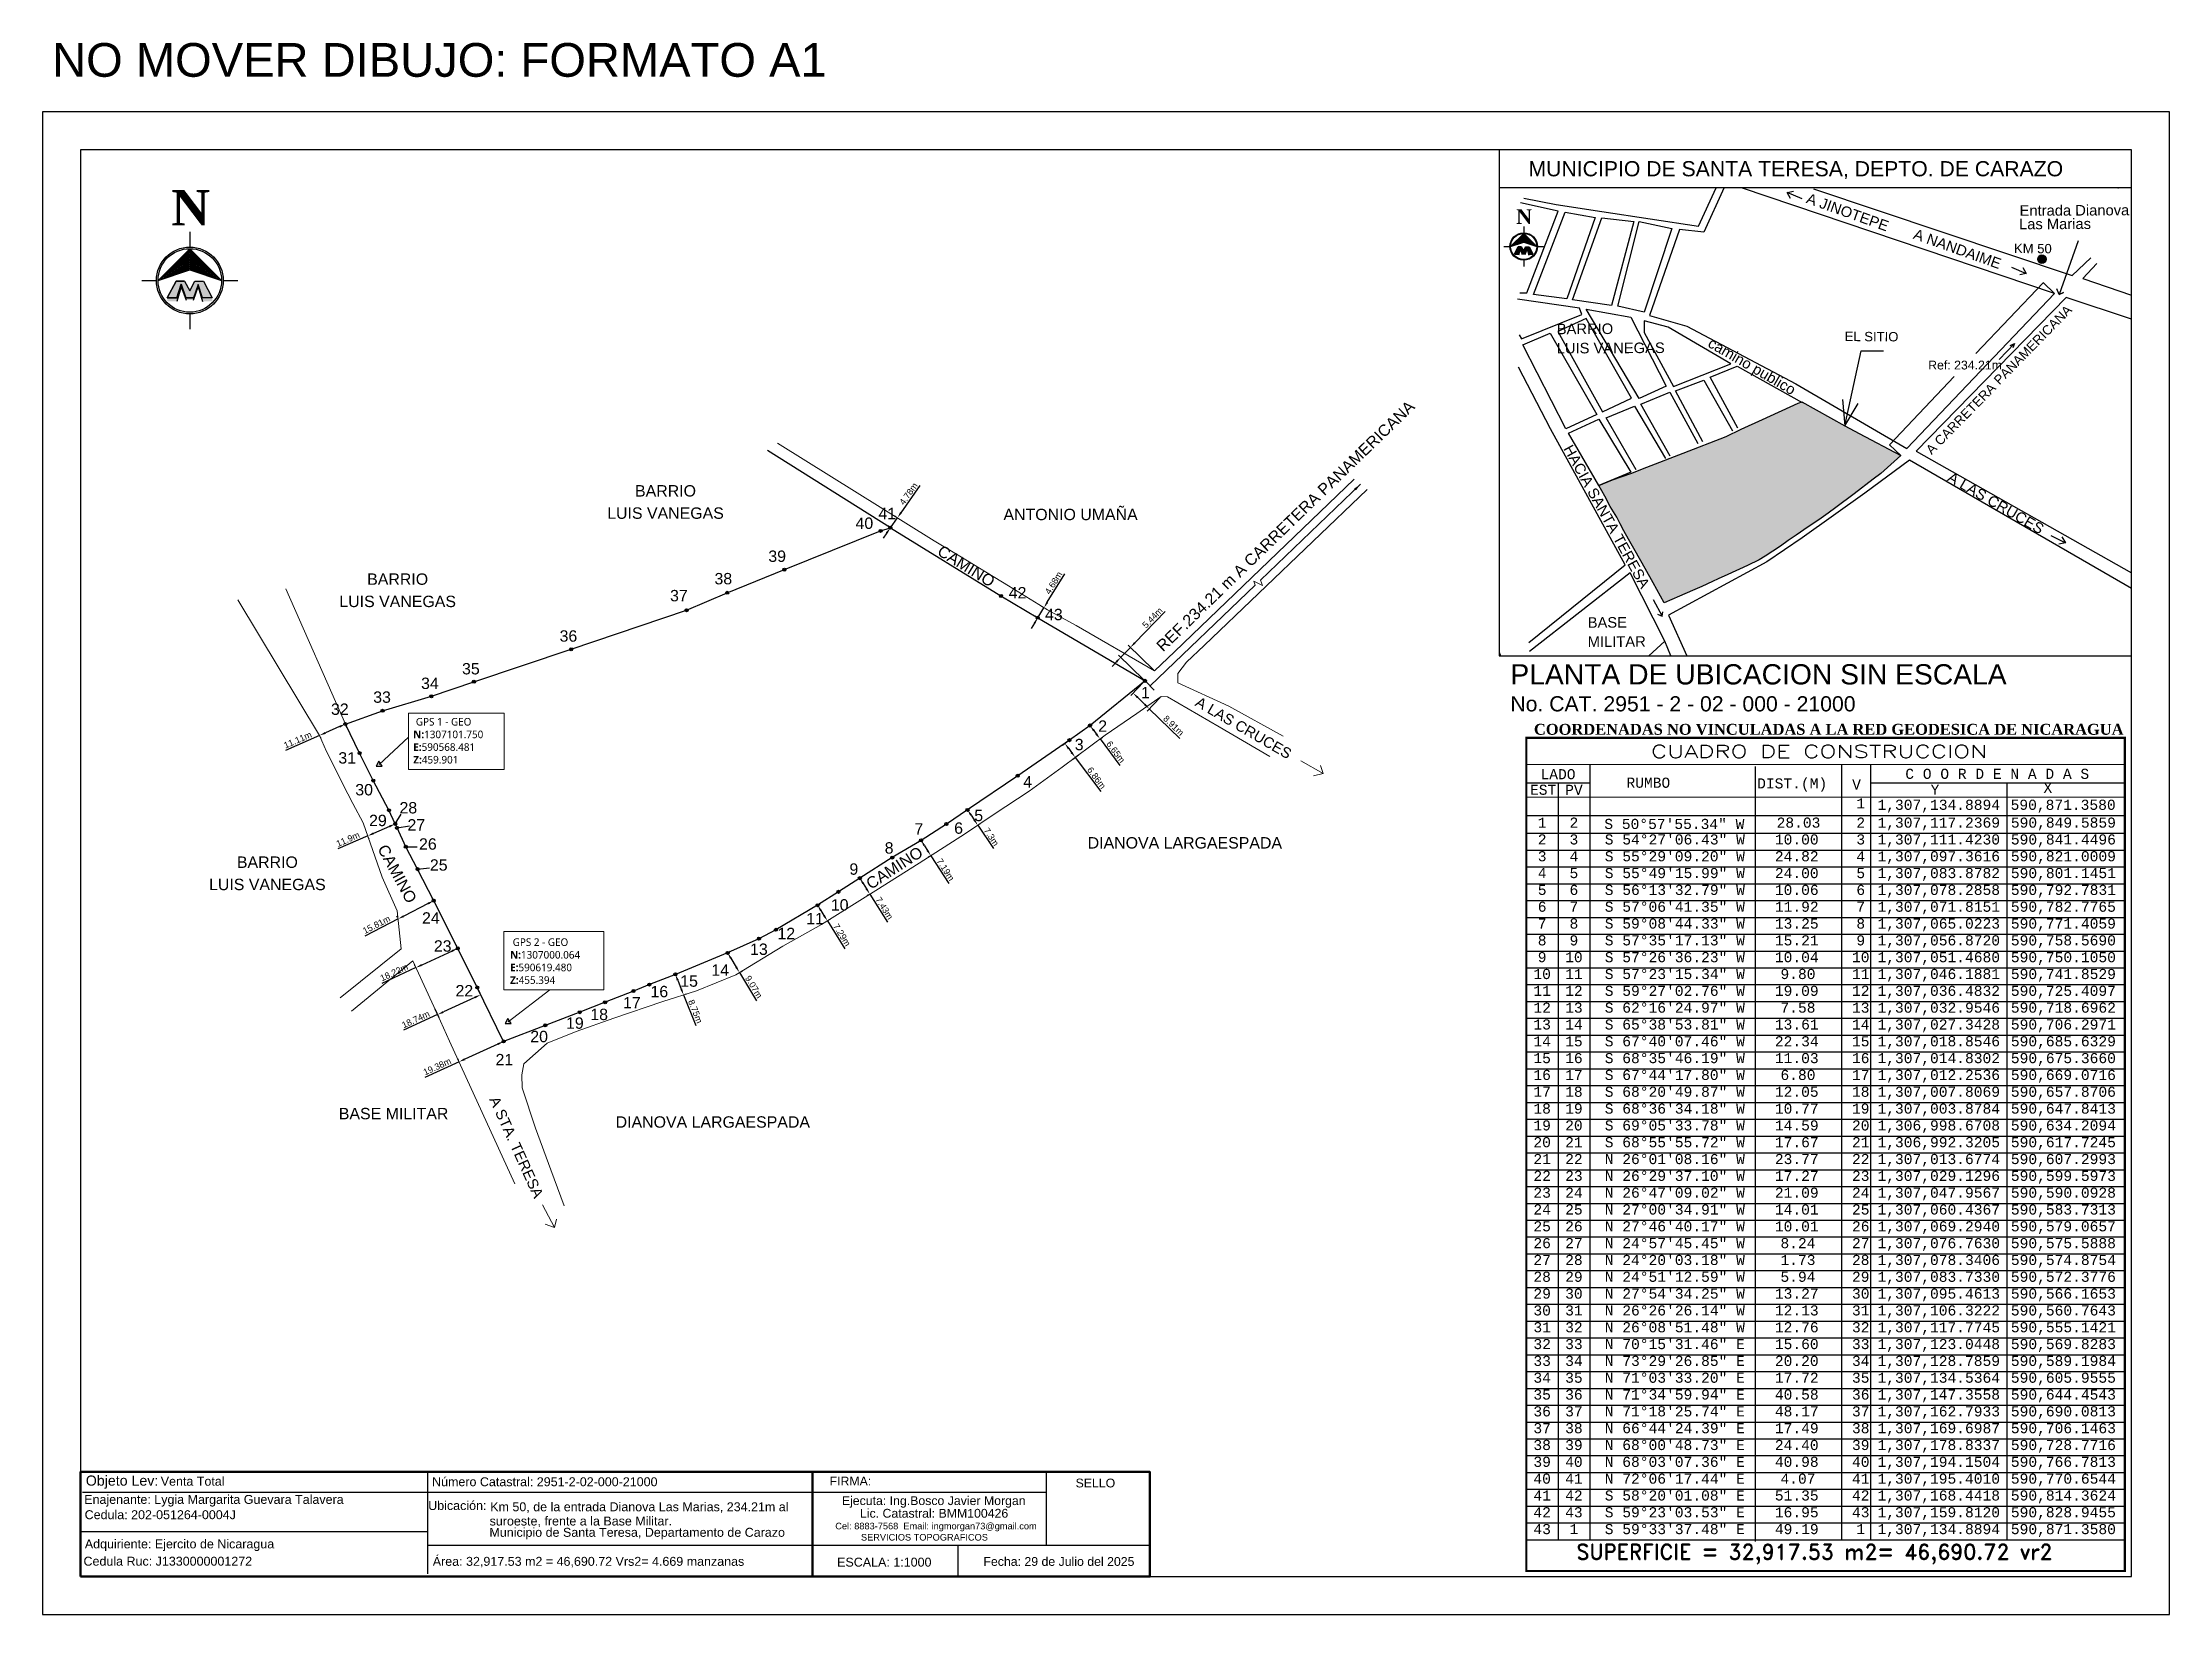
# Model space of a CAD drawing. Header units: millimetres. Extents: x 590482 to 595025, y 1306677 to 1308289.
# Drawn here: x 592229 to 593070, y 1307537 to 1308158 of the extents above; entities that cross this region are included whole.
import ezdxf
from ezdxf.enums import TextEntityAlignment as Align

# ---------------------------------------------------------------- set-up
doc = ezdxf.new("R2010")
doc.units = ezdxf.units.MM
doc.header["$PDMODE"] = 32
doc.header["$PDSIZE"] = 1.2
for name, color, linetype in [('0 - TEXTO', 5, 'Continuous'), ('2', 1, 'Continuous'), ('CERCO', 6, 'Continuous'), ('CIRCULO', 1, 'Continuous'), ('CVL_CUADCON', 1, 'Continuous'), ('CVL_CUADCON_LIN', 8, 'Continuous'), ('CVL_CUADCON_TIT', 1, 'Continuous'), ('CVL_CUADCON_TX', 2, 'Continuous'), ('MOJONES GEODESICOS', 7, 'Continuous'), ('NORTE', 1, 'Continuous'), ('POLIGONO PLANO', 1, 'Continuous'), ('TEXTO 2', 4, 'Continuous'), ('TEXTOS', 2, 'Continuous')]:
    doc.layers.add(name, color=color, linetype=linetype)
for name, color, linetype, lineweight in [('_TEXTO', 3, 'Continuous', 25), ('COTAS', 40, 'Continuous', 5), ('PUNTOS PI MATRIZ', 2, 'Continuous', 5)]:
    doc.layers.add(name, color=color, linetype=linetype, lineweight=lineweight)
doc.styles.add('CRISTHIAM', font='timesbd.ttf', dxfattribs={"height": 0.428625})
doc.styles.add('CURVAS', font='arial.ttf', dxfattribs={"height": 1})
doc.styles.add('HECTOR LOPEZ', font='arial.ttf')
doc.styles.add('HUECA1', font='hueca1.shx')
doc.styles.add('MONOTXT4', font='monotxt4.shx')
doc.styles.add('PUNTOS PI', font='arial.ttf', dxfattribs={"height": 2})
doc.styles.add('ROTULOS PI', font='arial.ttf', dxfattribs={"height": 3.5})
doc.styles.get("Standard").update_dxf_attribs({"font": 'arial.ttf'})
doc.styles.add('Style-ENGINEERING', font='ENGINEERING.shx')
doc.dimstyles.new('Annotative', dxfattribs={"dimscale": 0, "dimtxt": 2.5, "dimasz": 2.5, "dimexe": 1.25, "dimexo": 0.625, "dimtad": 1, "dimtxsty": 'Standard', "dimcen": 2.5, "dimadec": 0, "dimazin": 0, "dimtfac": 1, "dimtmove": 0, "dimatfit": 3, "dimfxl": 1, "dimarcsym": 0})
doc.dimstyles.get("Standard").update_dxf_attribs({"dimtxt": 0.2, "dimasz": 0.02, "dimexe": 0.05, "dimexo": 0.0625, "dimgap": 0.09, "dimtad": 0, "dimtih": 1, "dimtoh": 1, "dimzin": 0, "dimdsep": 46, "dimtxsty": 'PUNTOS PI', "dimcen": 0.09, "dimaunit": 1, "dimadec": 3, "dimazin": 0, "dimtfac": 1, "dimtofl": 0, "dimtmove": 0, "dimatfit": 3, "dimfxl": 1, "dimtolj": 1, "dimtzin": 0, "dimarcsym": 0})

msp = doc.modelspace()

# ---------------------------------------------------------------- texts
at = {"style": 'ROTULOS PI'}
for s, height, p in [('NO MOVER DIBUJO: FORMATO A1', 13.33333, (592233.274, 1308144.574)), ('MUNICIPIO DE SANTA TERESA, DEPTO. DE CARAZO', 6, (592817.044, 1308105.227)), ('PLANTA DE UBICACION SIN ESCALA', 8, (592809.889, 1307904.35)), ('No. CAT. 2951 - 2 - 02 - 000 - 21000', 6, (592809.877, 1307893.696))]:
    msp.add_text(s, height=height, dxfattribs=at).set_placement(p)
at = {"color": 7, "lineweight": 50, "style": 'HECTOR LOPEZ'}
for s, height, p in [('Objeto Lev:', 4.01434, (592246.604, 1307587.602)), ('Venta Total', 3.53262, (592276.237, 1307587.594)), ('Enajenante: Lygia Margarita Guevara Talavera', 3.53262, (592245.977, 1307580.401)), ('Ubicación:', 3.5326, (592381.995, 1307577.984)), ('Km 50, de la entrada Dianova Las Marias, 234.21m al', 3.53262, (592406.515, 1307577.484)), ('suroeste, frente a la Base Militar.', 3.53262, (592406.273, 1307571.863, 0.021)), (' Municipio de Santa Teresa, Departamento de Carazo  ', 3.53262, (592404.835, 1307567.397, 0.021)), ('Adquiriente: Ejercito de Nicaragua', 3.53262, (592246.217, 1307562.82)), ('Cedula Ruc: J1330000001272', 3.53262, (592245.698, 1307555.982)), ('Área: 32,917.53 m2 = 46,690.72 Vrs2= 4.669 manzanas', 3.53262, (592383.793, 1307555.923, -0.011)), ('ESCALA: 1:1000', 3.53262, (592543.685, 1307555.604))]:
    msp.add_text(s, height=height, dxfattribs=at).set_placement(p)
at = {"color": 7, "lineweight": 50, "char_height": 3.53262, "attachment_point": 1, "style": 'HECTOR LOPEZ'}
for s, insert, width in [('Número Catastral: 2951-2-02-000-21000', (592383.518, 1307590.918), 180.04818), ('Cedula: 202-051264-0004J', (592246.147, 1307577.893), 146.90166)]:
    msp.add_mtext(s, dxfattribs=dict(at, insert=insert, width=width))
at = {"attachment_point": 1, "style": 'Style-ENGINEERING'}
for s, insert, char_height, width in [('{\\fArial|b0|i0|c0|p34;FIRMA:}', (592540.695, 1307591.166, 0.011), 3.47887, 136.32284), ('{\\fArial|b0|i0|c0|p34;SELLO}', (592637.973, 1307590.395, 0.011), 3.47887, 136.32284), ('{\\fArial|b0|i0|c0|p34;Ejecuta: Ing.Bosco Javier Morgan}', (592545.551, 1307583.421, 0.011), 3.47887, 136.32284), ('{\\fArial|b0|i0|c0|p34;Lic. Catastral: BMM100426}', (592552.722, 1307578.43, 0.011), 3.47887, 136.32284), ('{\\fArial|b0|i0|c0|p34;Cel: 8883-7568  Email: ingmorgan73@gmail.com}', (592542.952, 1307572.945, 0.011), 2.6082, 102.20468), ('\\pt49.55572;{\\fArial|b0|i0|c0|p34;SERVICIOS TOPOGRAFICOS}', (592553.101, 1307568.514, 0.011), 2.6082, 102.20468), ('{\\fArial|b0|i0|c0|p34;Fecha: 29 de Julio del 2025}', (592601.537, 1307559.379, 0.011), 3.47887, 136.32284)]:
    msp.add_mtext(s, dxfattribs=dict(at, insert=insert, char_height=char_height, width=width))
at = {"layer": '0 - TEXTO', "color": 7, "transparency": 33554687, "style": 'CRISTHIAM'}
for height, p in [(14.001, (592280.411, 1308085.788, -0.013)), (5.765, (592812.15, 1308086.431, -0.017))]:
    msp.add_text('N', height=height, dxfattribs=at).set_placement(p)
at = {"layer": '0 - TEXTO', "transparency": 33554687, "style": 'CRISTHIAM'}
msp.add_text('COORDENADAS NO VINCULADAS A LA RED GEODESICA DE NICARAGUA', height=4.30706, dxfattribs=at).set_placement((592935.771, 1307884.461), align=Align.CENTER)
at = {"layer": '_TEXTO', "style": 'PUNTOS PI'}
for s, p in [('BARRIO', (592475.824, 1307978.636)), ('LUIS VANEGAS', (592475.824, 1307969.829)), ('ANTONIO UMAÑA', (592635.991, 1307969.292, -460.616)), ('BARRIO', (592369.915, 1307943.736)), ('LUIS VANEGAS', (592369.915, 1307934.929)), ('DIANOVA LARGAESPADA', (592681.182, 1307839.487, -460.616)), ('BARRIO', (592318.395, 1307831.838)), ('LUIS VANEGAS', (592318.395, 1307823.031)), ('BASE MILITAR', (592368.308, 1307732.448, -460.616)), ('DIANOVA LARGAESPADA', (592494.531, 1307729.126, -460.616))]:
    msp.add_text(s, height=4.5, dxfattribs=at).set_placement(p, align=Align.CENTER)
for rotation, p in [(328.18485, (592593.571, 1307949.232)), (298.42154, (592367.769, 1307828.431)), (33.015572, (592567.559, 1307829.971))]:
    msp.add_text('CAMINO', height=4.5, rotation=rotation, dxfattribs=at).set_placement(p, align=Align.CENTER)
at = {"layer": '_TEXTO', "char_height": 3, "attachment_point": 4, "style": 'PUNTOS PI'}
for s, insert in [('{\\fRoboto Black|b0|i0|c0|p2;\\C1; GPS 1 - GEO}\\P{\\fRoboto Thin|b1|i0|c0|p2;\\C2;N:\\fRoboto Thin|b0|i0|c0|p2;1307101.750}\\P{\\fRoboto Thin|b1|i0|c0|p2;\\C3;E:\\fRoboto Thin|b0|i0|c0|p2;590568.481}\\P{\\fRoboto Thin|b1|i0|c0|p2;\\C4;Z:\\fRoboto Thin|b0|i0|c0|p2;459.901}', (592376.086, 1307882.07)), ('{\\fRoboto Black|b0|i0|c0|p2;\\C1; GPS 2 - GEO}\\P{\\fRoboto Thin|b1|i0|c0|p2;\\C2;N:\\fRoboto Thin|b0|i0|c0|p2;1307000.064}\\P{\\fRoboto Thin|b1|i0|c0|p2;\\C3;E:\\fRoboto Thin|b0|i0|c0|p2;590619.480}\\P{\\fRoboto Thin|b1|i0|c0|p2;\\C4;Z:\\fRoboto Thin|b0|i0|c0|p2;455.394}', (592414.381, 1307794.946))]:
    msp.add_mtext(s, dxfattribs=dict(at, insert=insert))
at = {"layer": 'COTAS', "color": 3, "insert": (592720.979, 1307966.946), "char_height": 4.5, "attachment_point": 5, "rotation": 44.079894, "style": 'PUNTOS PI'}
msp.add_mtext('\\A1;REF.234.21 m A CARRETERA PANAMERICANA', dxfattribs=at)
at = {"layer": 'CVL_CUADCON_TIT', "color": 1, "style": 'HUECA1', "width": 1.169478}
msp.add_text('CUADRO DE CONSTRUCCION', height=5, dxfattribs=at).set_placement((592865.483, 1307875.352), (592998.419, 1307875.352), align=Align.FIT)
at = {"layer": 'CVL_CUADCON_TIT', "color": 1, "style": 'MONOTXT4'}
for s, p in [('EST', (592822.85, 1307860.727)), ('LADO', (592828.727, 1307866.866)), ('PV', (592835.023, 1307860.699)), ('C O O R D E N A D A S', (593002.401, 1307867.014)), ('Y', (592977.782, 1307860.759)), ('X', (593022.41, 1307861.466))]:
    msp.add_text(s, height=4, dxfattribs=at).set_placement(p, align=Align.CENTER)
at = {"layer": 'CVL_CUADCON_TIT', "color": 1}
for s, height, style, p in [('RUMBO', 4, 'MONOTXT4', (592864.437, 1307865.509)), ('DIST.(M)', 4, 'MONOTXT4', (592921.31, 1307864.802)), ('V', 4, 'MONOTXT4', (592946.766, 1307864.802)), ('SUPERFICIE = 32,917.53 m2= 46,690.72 vr2', 6, 'HUECA1', (592930.111, 1307560.532))]:
    msp.add_text(s, height=height, dxfattribs=dict(at, style=style)).set_placement(p, align=Align.MIDDLE)
at = {"layer": 'CVL_CUADCON_TX', "style": 'CURVAS'}
for s, height, rotation, p in [('A JINOTEPE', 4.1667, 340.417117, (592926.549, 1308094.785)), ('Entrada Dianova', 4.16667, 0.259435, (593011.25, 1308089.608)), ('A NANDAIME', 4.1667, 340.417117, (592968.866, 1308080.672)), ('Las Marias', 4.1667, 0.259435, (593011.015, 1308084.276)), ('KM 50', 3.7, 359.645889, (593009.009, 1308074.875)), ('PANAMERICANA', 3.7, 45.533498, (593003.291, 1308022.551)), ('BARRIO ', 4.1667, 0.259435, (592828.234, 1308042.788)), ('EL SITIO', 3.7, 359.645889, (592942.064, 1308040.085)), ('LUIS VANEGAS', 4.16667, 0.259435, (592828.234, 1308035.181)), ('camino publico', 4.16667, 329.855872, (592887.586, 1308038.091)), ('A CARRETERA ', 3.7, 45.533498, (592976.451, 1307994.981)), ('HACIA SANTA TERESA', 4.16667, 298.967787, (592830.739, 1307997.586)), ('A LAS CRUCES', 4.16667, 329.855872, (592982.346, 1307985.031)), ('BASE', 4.1667, 0.259435, (592840.474, 1307926.753)), ('MILITAR', 4.1667, 0.259435, (592840.474, 1307919.146)), ('A LAS CRUCES', 4.16667, 329.855872, (592684.891, 1307896.125)), ('A STA. TERESA', 4.16667, 294.356633, (592406.045, 1307740.293))]:
    msp.add_text(s, height=height, rotation=rotation, dxfattribs=at).set_placement(p)
at = {"layer": 'CVL_CUADCON_TX', "color": 2, "style": 'MONOTXT4'}
for s, p in [('1', (592948.427, 1307855.33)), ('1', (592822.454, 1307847.732)), ('2', (592835.01, 1307847.732)), ('2', (592948.427, 1307847.732)), ('2', (592822.454, 1307841.082)), ('3', (592835.01, 1307841.082)), ('3', (592948.427, 1307841.082)), ('4', (592822.454, 1307827.782)), ('3', (592822.454, 1307834.432)), ('4', (592835.01, 1307834.432)), ('5', (592835.01, 1307827.782)), ('4', (592948.427, 1307834.432)), ('5', (592948.427, 1307827.782)), ('5', (592822.454, 1307821.133)), ('6', (592835.01, 1307821.133)), ('6', (592948.427, 1307821.133)), ('6', (592822.454, 1307814.483)), ('7', (592835.01, 1307814.483)), ('7', (592948.427, 1307814.483)), ('7', (592822.454, 1307807.833)), ('8', (592835.01, 1307807.833)), ('8', (592948.427, 1307807.833)), ('8', (592822.454, 1307801.183)), ('9', (592822.454, 1307794.533)), ('10', (592835.01, 1307794.533)), ('9', (592835.01, 1307801.183)), ('10', (592948.427, 1307794.533)), ('9', (592948.427, 1307801.183)), ('10', (592822.454, 1307787.883)), ('11', (592835.01, 1307787.883)), ('11', (592948.427, 1307787.883)), ('11', (592822.454, 1307781.234)), ('12', (592835.01, 1307781.234)), ('12', (592948.427, 1307781.234)), ('12', (592822.454, 1307774.584)), ('13', (592822.454, 1307767.934)), ('13', (592835.01, 1307774.584)), ('14', (592835.01, 1307767.934)), ('13', (592948.427, 1307774.584)), ('14', (592948.427, 1307767.934)), ('14', (592822.454, 1307761.284)), ('15', (592835.01, 1307761.284)), ('15', (592948.427, 1307761.284)), ('15', (592822.454, 1307754.634)), ('16', (592835.01, 1307754.634)), ('16', (592948.427, 1307754.634)), ('16', (592822.454, 1307747.984)), ('17', (592835.01, 1307747.984)), ('17', (592948.427, 1307747.984)), ('17', (592822.454, 1307741.335)), ('18', (592822.454, 1307734.685)), ('18', (592835.01, 1307741.335)), ('19', (592835.01, 1307734.685)), ('18', (592948.427, 1307741.335)), ('19', (592948.427, 1307734.685)), ('19', (592822.454, 1307728.035)), ('20', (592835.01, 1307728.035)), ('20', (592948.427, 1307728.035)), ('20', (592822.454, 1307721.385)), ('21', (592835.01, 1307721.385)), ('21', (592948.427, 1307721.385)), ('21', (592822.454, 1307714.735)), ('22', (592835.01, 1307714.735)), ('22', (592948.427, 1307714.735)), ('22', (592822.454, 1307708.086)), ('23', (592822.454, 1307701.436)), ('23', (592835.01, 1307708.086)), ('24', (592835.01, 1307701.436)), ('23', (592948.427, 1307708.086)), ('24', (592948.427, 1307701.436)), ('24', (592822.454, 1307694.786)), ('25', (592835.01, 1307694.786)), ('25', (592948.427, 1307694.786)), ('25', (592822.454, 1307688.136)), ('26', (592835.01, 1307688.136)), ('26', (592948.427, 1307688.136)), ('26', (592822.454, 1307681.486)), ('27', (592835.01, 1307681.486)), ('27', (592948.427, 1307681.486)), ('27', (592822.454, 1307674.836)), ('28', (592822.454, 1307668.187)), ('28', (592835.01, 1307674.836)), ('29', (592835.01, 1307668.187)), ('28', (592948.427, 1307674.836)), ('29', (592948.427, 1307668.187)), ('29', (592822.454, 1307661.537)), ('30', (592835.01, 1307661.537)), ('30', (592948.427, 1307661.537)), ('30', (592822.454, 1307654.887)), ('31', (592835.01, 1307654.887)), ('31', (592948.427, 1307654.887)), ('31', (592822.454, 1307648.237)), ('32', (592835.01, 1307648.237)), ('32', (592948.427, 1307648.237)), ('32', (592822.454, 1307641.587)), ('33', (592822.454, 1307634.937)), ('33', (592835.01, 1307641.587)), ('34', (592835.01, 1307634.937)), ('33', (592948.427, 1307641.587)), ('34', (592948.427, 1307634.937)), ('34', (592822.454, 1307628.288)), ('35', (592835.01, 1307628.288)), ('35', (592948.427, 1307628.288)), ('35', (592822.454, 1307621.638)), ('36', (592835.01, 1307621.638)), ('36', (592948.427, 1307621.638)), ('36', (592822.454, 1307614.988)), ('37', (592822.454, 1307608.338)), ('37', (592835.01, 1307614.988)), ('38', (592835.01, 1307608.338)), ('37', (592948.427, 1307614.988)), ('38', (592948.427, 1307608.338)), ('38', (592822.454, 1307601.688)), ('39', (592835.01, 1307601.688)), ('39', (592948.427, 1307601.688)), ('39', (592822.454, 1307595.038)), ('40', (592835.01, 1307595.038)), ('40', (592948.427, 1307595.038)), ('40', (592822.454, 1307588.389)), ('41', (592835.01, 1307588.389)), ('41', (592948.427, 1307588.389)), ('41', (592822.454, 1307581.739)), ('42', (592822.454, 1307575.089)), ('42', (592835.01, 1307581.739)), ('43', (592835.01, 1307575.089)), ('42', (592948.427, 1307581.739)), ('43', (592948.427, 1307575.089)), ('43', (592822.454, 1307568.439)), ('1', (592835.01, 1307568.439)), ('1', (592948.427, 1307568.439))]:
    msp.add_text(s, height=4, dxfattribs=at).set_placement(p, align=Align.CENTER)
for s, p in [('1,307,134.8894', (592955.042, 1307854.776)), ('590,871.3580', (593007.69, 1307854.776)), ('S 50%%d57\'55.34" W', (592847.034, 1307847.207)), ('28.03', (592915.162, 1307847.732)), ('1,307,117.2369', (592955.042, 1307847.732)), ('590,849.5859', (593007.783, 1307847.732)), ('S 54%%d27\'06.43" W', (592847.217, 1307841.082)), ('10.00', (592914.471, 1307841.082)), ('1,307,111.4230', (592955.042, 1307841.082)), ('590,841.4496', (593007.783, 1307841.082)), ('S 55%%d29\'09.20" W', (592847.217, 1307834.432)), ('S 55%%d49\'15.99" W', (592847.217, 1307827.782)), ('24.82', (592914.471, 1307834.432)), ('24.00', (592914.471, 1307827.782)), ('1,307,097.3616', (592955.042, 1307834.432)), ('1,307,083.8782', (592955.042, 1307827.782)), ('590,821.0009', (593007.783, 1307834.432)), ('590,801.1451', (593007.783, 1307827.782)), ('S 56%%d13\'32.79" W', (592847.217, 1307821.133)), ('10.06', (592914.471, 1307821.133)), ('1,307,078.2858', (592955.042, 1307821.133)), ('590,792.7831', (593007.783, 1307821.133)), ('S 57%%d06\'41.35" W', (592847.217, 1307814.483)), ('11.92', (592914.471, 1307814.483)), ('1,307,071.8151', (592955.042, 1307814.483)), ('590,782.7765', (593007.783, 1307814.483)), ('S 59%%d08\'44.33" W', (592847.217, 1307807.833)), ('S 57%%d35\'17.13" W', (592847.217, 1307801.183)), ('13.25', (592914.471, 1307807.833)), ('1,307,065.0223', (592955.042, 1307807.833)), ('590,771.4059', (593007.783, 1307807.833)), ('S 57%%d26\'36.23" W', (592847.217, 1307794.533)), ('15.21', (592914.471, 1307801.183)), ('10.04', (592914.471, 1307794.533)), ('1,307,056.8720', (592955.042, 1307801.183)), ('1,307,051.4680', (592955.042, 1307794.533)), ('590,758.5690', (593007.783, 1307801.183)), ('590,750.1050', (593007.783, 1307794.533)), ('S 57%%d23\'15.34" W', (592847.217, 1307787.883)), ('9.80', (592916.688, 1307787.883)), ('1,307,046.1881', (592955.042, 1307787.883)), ('590,741.8529', (593007.783, 1307787.883)), ('S 59%%d27\'02.76" W', (592847.217, 1307781.234)), ('19.09', (592914.471, 1307781.234)), ('1,307,036.4832', (592955.042, 1307781.234)), ('590,725.4097', (593007.783, 1307781.234)), ('S 62%%d16\'24.97" W', (592847.217, 1307774.584)), ('S 65%%d38\'53.81" W', (592847.217, 1307767.934)), ('13.61', (592914.471, 1307767.934)), ('7.58', (592916.688, 1307774.584)), ('1,307,032.9546', (592955.042, 1307774.584)), ('1,307,027.3428', (592955.042, 1307767.934)), ('590,718.6962', (593007.783, 1307774.584)), ('590,706.2971', (593007.783, 1307767.934)), ('S 67%%d40\'07.46" W', (592847.217, 1307761.284)), ('22.34', (592914.471, 1307761.284)), ('1,307,018.8546', (592955.042, 1307761.284)), ('590,685.6329', (593007.783, 1307761.284)), ('S 68%%d35\'46.19" W', (592847.217, 1307754.634)), ('11.03', (592914.471, 1307754.634)), ('1,307,014.8302', (592955.042, 1307754.634)), ('590,675.3660', (593007.783, 1307754.634)), ('S 67%%d44\'17.80" W', (592847.217, 1307747.984)), ('6.80', (592916.688, 1307747.984)), ('1,307,012.2536', (592955.042, 1307747.984)), ('590,669.0716', (593007.783, 1307747.984)), ('S 68%%d20\'49.87" W', (592847.217, 1307741.335)), ('S 68%%d36\'34.18" W', (592847.217, 1307734.685)), ('12.05', (592914.471, 1307741.335)), ('10.77', (592914.471, 1307734.685)), ('1,307,007.8069', (592955.042, 1307741.335)), ('1,307,003.8784', (592955.042, 1307734.685)), ('590,657.8706', (593007.783, 1307741.335)), ('590,647.8413', (593007.783, 1307734.685)), ('S 69%%d05\'33.78" W', (592847.217, 1307728.035)), ('14.59', (592914.471, 1307728.035)), ('1,306,998.6708', (592955.042, 1307728.035)), ('590,634.2094', (593007.783, 1307728.035)), ('S 68%%d55\'55.72" W', (592847.217, 1307721.385)), ('17.67', (592914.471, 1307721.385)), ('1,306,992.3205', (592955.042, 1307721.385)), ('590,617.7245', (593007.783, 1307721.385)), ('N 26%%d01\'08.16" W', (592847.217, 1307714.735)), ('23.77', (592914.471, 1307714.735)), ('1,307,013.6774', (592955.042, 1307714.735)), ('590,607.2993', (593007.783, 1307714.735)), ('N 26%%d29\'37.10" W', (592847.217, 1307708.086)), ('N 26%%d47\'09.02" W', (592847.217, 1307701.436)), ('21.09', (592914.471, 1307701.436)), ('17.27', (592914.471, 1307708.086)), ('1,307,029.1296', (592955.042, 1307708.086)), ('1,307,047.9567', (592955.042, 1307701.436)), ('590,599.5973', (593007.783, 1307708.086)), ('590,590.0928', (593007.783, 1307701.436)), ('N 27%%d00\'34.91" W', (592847.217, 1307694.786)), ('14.01', (592914.471, 1307694.786)), ('1,307,060.4367', (592955.042, 1307694.786)), ('590,583.7313', (593007.783, 1307694.786)), ('N 27%%d46\'40.17" W', (592847.217, 1307688.136)), ('10.01', (592914.471, 1307688.136)), ('1,307,069.2940', (592955.042, 1307688.136)), ('590,579.0657', (593007.783, 1307688.136)), ('N 24%%d57\'45.45" W', (592847.217, 1307681.486)), ('8.24', (592916.688, 1307681.486)), ('1,307,076.7630', (592955.042, 1307681.486)), ('590,575.5888', (593007.783, 1307681.486)), ('N 24%%d20\'03.18" W', (592847.217, 1307674.836)), ('N 24%%d51\'12.59" W', (592847.217, 1307668.187)), ('5.94', (592916.688, 1307668.187)), ('1.73', (592916.688, 1307674.836)), ('1,307,078.3406', (592955.042, 1307674.836)), ('1,307,083.7330', (592955.042, 1307668.187)), ('590,574.8754', (593007.783, 1307674.836)), ('590,572.3776', (593007.783, 1307668.187)), ('N 27%%d54\'34.25" W', (592847.217, 1307661.537)), ('13.27', (592914.471, 1307661.537)), ('1,307,095.4613', (592955.042, 1307661.537)), ('590,566.1653', (593007.783, 1307661.537)), ('N 26%%d26\'26.14" W', (592847.217, 1307654.887)), ('12.13', (592914.471, 1307654.887)), ('1,307,106.3222', (592955.042, 1307654.887)), ('590,560.7643', (593007.783, 1307654.887)), ('N 26%%d08\'51.48" W', (592847.217, 1307648.237)), ('N 70%%d15\'31.46" E', (592847.217, 1307641.587)), ('12.76', (592914.471, 1307648.237)), ('1,307,117.7745', (592955.042, 1307648.237)), ('590,555.1421', (593007.783, 1307648.237)), ('N 73%%d29\'26.85" E', (592847.217, 1307634.937)), ('20.20', (592914.471, 1307634.937)), ('15.60', (592914.471, 1307641.587)), ('1,307,123.0448', (592955.042, 1307641.587)), ('1,307,128.7859', (592955.042, 1307634.937)), ('590,569.8283', (593007.783, 1307641.587)), ('590,589.1984', (593007.783, 1307634.937)), ('N 71%%d03\'33.20" E', (592847.217, 1307628.288)), ('17.72', (592914.471, 1307628.288)), ('1,307,134.5364', (592955.042, 1307628.288)), ('590,605.9555', (593007.783, 1307628.288)), ('N 71%%d34\'59.94" E', (592847.217, 1307621.638)), ('40.58', (592914.471, 1307621.638)), ('1,307,147.3558', (592955.042, 1307621.638)), ('590,644.4543', (593007.783, 1307621.638)), ('N 71%%d18\'25.74" E', (592847.217, 1307614.988)), ('N 66%%d44\'24.39" E', (592847.217, 1307608.338)), ('48.17', (592914.471, 1307614.988)), ('17.49', (592914.471, 1307608.338)), ('1,307,162.7933', (592955.042, 1307614.988)), ('1,307,169.6987', (592955.042, 1307608.338)), ('590,690.0813', (593007.783, 1307614.988)), ('590,706.1463', (593007.783, 1307608.338)), ('N 68%%d00\'48.73" E', (592847.217, 1307601.688)), ('24.40', (592914.471, 1307601.688)), ('1,307,178.8337', (592955.042, 1307601.688)), ('590,728.7716', (593007.783, 1307601.688)), ('N 68%%d03\'07.36" E', (592847.217, 1307595.038)), ('40.98', (592914.471, 1307595.038)), ('1,307,194.1504', (592955.042, 1307595.038)), ('590,766.7813', (593007.783, 1307595.038)), ('N 72%%d06\'17.44" E', (592847.217, 1307588.389)), ('4.07', (592916.688, 1307588.389)), ('1,307,195.4010', (592955.042, 1307588.389)), ('590,770.6544', (593007.783, 1307588.389)), ('S 58%%d20\'01.08" E', (592847.217, 1307581.739)), ('S 59%%d23\'03.53" E', (592847.217, 1307575.089)), ('51.35', (592914.471, 1307581.739)), ('16.95', (592914.471, 1307575.089)), ('1,307,168.4418', (592955.042, 1307581.739)), ('1,307,159.8120', (592955.042, 1307575.089)), ('590,814.3624', (593007.783, 1307581.739)), ('590,828.9455', (593007.783, 1307575.089)), ('S 59%%d33\'37.48" E', (592847.217, 1307568.439)), ('49.19', (592914.471, 1307568.439)), ('1,307,134.8894', (592955.042, 1307568.439)), ('590,871.3580', (593007.783, 1307568.439))]:
    msp.add_text(s, height=4, dxfattribs=at).set_placement(p)
at = {"layer": 'PUNTOS PI MATRIZ', "color": 2, "style": 'PUNTOS PI'}
for s, p in [('41', (592560.01, 1307969.682)), ('40', (592550.961, 1307965.83)), ('39', (592516.476, 1307952.797)), ('38', (592495.181, 1307943.918)), ('37', (592477.62, 1307937.214)), ('42', (592611.559, 1307938.358)), ('43', (592625.888, 1307929.742)), ('36', (592433.934, 1307921.249)), ('34', (592379.175, 1307902.546)), ('35', (592395.371, 1307908.314)), ('33', (592360.249, 1307897.089)), ('1', (592663.865, 1307898.881)), ('32', (592343.551, 1307892.32)), ('2', (592646.917, 1307885.624)), ('3', (592637.643, 1307878.345)), ('31', (592346.458, 1307873.061)), ('30', (592353.156, 1307860.487)), ('4', (592617.256, 1307863.598)), ('28', (592370.64, 1307853.352)), ('29', (592358.615, 1307848.333)), ('27', (592373.793, 1307846.591)), ('7', (592574.238, 1307844.97)), ('6', (592589.96, 1307845.313)), ('5', (592597.919, 1307850.318)), ('26', (592378.362, 1307839.025)), ('8', (592562.493, 1307837.472)), ('25', (592382.66, 1307830.73)), ('9', (592548.542, 1307829.118)), ('24', (592379.551, 1307809.784)), ('11', (592531.448, 1307809.521)), ('10', (592541.203, 1307814.957)), ('12', (592520.092, 1307803.644)), ('23', (592384.235, 1307798.705)), ('13', (592509.254, 1307797.434)), ('15', (592481.649, 1307784.844)), ('14', (592493.944, 1307789.182)), ('22', (592392.789, 1307781.02)), ('17', (592459.046, 1307776.286)), ('16', (592469.883, 1307780.683)), ('19', (592436.49, 1307768.228)), ('18', (592446.092, 1307771.649)), ('20', (592422.352, 1307762.928)), ('21', (592408.599, 1307753.783))]:
    msp.add_text(s, height=4.5, dxfattribs=at).set_placement(p)

# ---------------------------------------------------------------- blocks, each defined once
blk = doc.blocks.new('*D109')
at = {"layer": 'CVL_CUADCON_TX', "color": 0, "lineweight": -2, "transparency": 16777216}
for p, q in [((593020.55, 1308063.14), (592993.98, 1308035.13)), ((593025.02, 1308058.93), (593020.53, 1308063.19)), ((592959.81, 1307999.11), (592985.35, 1308026.03)), ((592964.25, 1307994.87), (592959.76, 1307999.13))]:
    blk.add_line(p, q, dxfattribs=at)
at = {"layer": 'CVL_CUADCON_TX', "color": 0, "transparency": 16777216}
for points in [[(593020.55, 1308063.15), (593020.56, 1308063.14), (593020.57, 1308063.16)], [(592959.8, 1307999.11), (592959.81, 1307999.1), (592959.79, 1307999.09)]]:
    blk.add_solid(points, dxfattribs=at)
at = {"layer": 'Defpoints', "color": 0, "transparency": 16777216}
for p in [(593020.57, 1308063.16), (593025.07, 1308058.89), (592964.29, 1307994.82)]:
    blk.add_point(p, dxfattribs=at)
at = {"layer": 'CVL_CUADCON_TX', "color": 0, "transparency": 16777216, "insert": (592989.67, 1308030.58), "char_height": 2, "width": 28.5435, "attachment_point": 5, "style": 'PUNTOS PI'}
blk.add_mtext('\\A1;{\\H1.73945x;Ref: 234.21m}', dxfattribs=at)
blk = doc.blocks.new('AeccTickTriangle')
at = {"color": 0, "linetype": 'ByBlock', "lineweight": -2}
blk.add_lwpolyline([(0, 0.67), (-0.58, -0.33), (0.58, -0.33)], close=True, dxfattribs=at)
at = {"color": 0, "linetype": 'ByBlock', "lineweight": -2, "const_width": 0.0625}
blk.add_lwpolyline([(-0.03, 0, 1), (0.03, 0, 1)], format="xyb", close=True, dxfattribs=at)
blk = doc.blocks.new('*D140')
at = {"layer": 'COTAS', "color": 0, "lineweight": -2, "transparency": 16777216}
for p, q in [((592568.94, 1307972.23), (592576.56, 1307983)), ((592564.23, 1307966.65), (592563.72, 1307967.01)), ((592564.74, 1307966.29), (592567.5, 1307970.19)), ((592566.99, 1307970.55), (592566.48, 1307970.91)), ((592563.3, 1307964.25), (592561.85, 1307962.21))]:
    blk.add_line(p, q, dxfattribs=at)
at = {"layer": 'COTAS', "color": 0, "transparency": 16777216}
for points in [[(592562.96, 1307964.49), (592563.64, 1307964.01), (592564.74, 1307966.29)], [(592568.6, 1307972.47), (592569.28, 1307971.99), (592567.5, 1307970.19)]]:
    blk.add_solid(points, dxfattribs=at)
at = {"layer": 'Defpoints', "color": 0, "transparency": 16777216}
for p in [(592564.74, 1307966.29), (592567.5, 1307970.19), (592567.5, 1307970.19)]:
    blk.add_point(p, dxfattribs=at)
at = {"layer": 'COTAS', "color": 0, "transparency": 16777216, "insert": (592571.92, 1307979.73), "char_height": 2.5, "attachment_point": 5, "rotation": 54.71123}
blk.add_mtext('4.78m', dxfattribs=at)
blk = doc.blocks.new('*D137')
at = {"layer": 'COTAS', "color": 0, "lineweight": -2, "transparency": 16777216}
for p, q in [((592661.38, 1307920.78), (592673.42, 1307933.19)), ((592665, 1307906.21), (592654.96, 1307915.96)), ((592655.85, 1307915.09), (592659.64, 1307918.99)), ((592668.78, 1307910.12), (592658.74, 1307919.86)), ((592654.11, 1307913.29), (592652.37, 1307911.5))]:
    blk.add_line(p, q, dxfattribs=at)
at = {"layer": 'COTAS', "color": 0, "transparency": 16777216}
for points in [[(592653.81, 1307913.58), (592654.41, 1307913), (592655.85, 1307915.09)], [(592661.08, 1307921.07), (592661.68, 1307920.49), (592659.64, 1307918.99)]]:
    blk.add_solid(points, dxfattribs=at)
at = {"layer": 'Defpoints', "color": 0, "transparency": 16777216}
for p in [(592659.64, 1307918.99), (592669.23, 1307909.68, -3.13), (592665.44, 1307905.78)]:
    blk.add_point(p, dxfattribs=at)
at = {"layer": 'COTAS', "color": 0, "transparency": 16777216, "insert": (592668.37, 1307930.71), "char_height": 2.5, "attachment_point": 5, "rotation": 45.85218}
blk.add_mtext('5.44m', dxfattribs=at)
blk = doc.blocks.new('*D160')
at = {"layer": 'COTAS', "color": 0, "lineweight": -2, "transparency": 16777216}
for p, q in [((592665.01, 1307905.33), (592659.86, 1307900.01)), ((592662.53, 1307899.17), (592665.34, 1307896.45)), ((592671.41, 1307899.13), (592666.26, 1307893.81)), ((592667.13, 1307894.71), (592679.2, 1307883.03))]:
    blk.add_line(p, q, dxfattribs=at)
at = {"layer": 'COTAS', "color": 0, "transparency": 16777216}
for points in [[(592662.82, 1307899.47), (592662.24, 1307898.87), (592660.73, 1307900.91)], [(592665.63, 1307896.75), (592665.05, 1307896.15), (592667.13, 1307894.71)]]:
    blk.add_solid(points, dxfattribs=at)
at = {"layer": 'Defpoints', "color": 0, "transparency": 16777216}
for p in [(592665.44, 1307905.78), (592671.85, 1307899.58, -460.62), (592667.13, 1307894.71)]:
    blk.add_point(p, dxfattribs=at)
at = {"layer": 'COTAS', "color": 0, "transparency": 16777216, "insert": (592676.71, 1307888.08), "char_height": 2.5, "attachment_point": 5, "rotation": 315.92618}
blk.add_mtext('8.91m', dxfattribs=at)
blk = doc.blocks.new('*D138')
at = {"layer": 'COTAS', "color": 0, "lineweight": -2, "transparency": 16777216}
for p, q in [((592626.79, 1307936.82), (592633.69, 1307948.06)), ((592623.03, 1307930.7), (592625.48, 1307934.69)), ((592624.95, 1307935.02), (592624.42, 1307935.34)), ((592621.72, 1307928.57), (592620.42, 1307926.44)), ((592622.5, 1307931.03), (592621.97, 1307931.36))]:
    blk.add_line(p, q, dxfattribs=at)
at = {"layer": 'COTAS', "color": 0, "transparency": 16777216}
for points in [[(592626.43, 1307937.04), (592627.14, 1307936.6), (592625.48, 1307934.69)], [(592621.37, 1307928.79), (592622.08, 1307928.35), (592623.03, 1307930.7)]]:
    blk.add_solid(points, dxfattribs=at)
at = {"layer": 'Defpoints', "color": 0, "transparency": 16777216}
for p in [(592625.48, 1307934.69, -3.13), (592625.48, 1307934.69), (592623.03, 1307930.7)]:
    blk.add_point(p, dxfattribs=at)
at = {"layer": 'COTAS', "color": 0, "transparency": 16777216, "insert": (592629.27, 1307944.5), "char_height": 2.5, "attachment_point": 5, "rotation": 58.44987}
blk.add_mtext('4.68m', dxfattribs=at)
blk = doc.blocks.new('*D141')
at = {"layer": 'COTAS', "color": 0, "lineweight": -2, "transparency": 16777216}
for p, q in [((592339.05, 1307884.2), (592325.5, 1307878.25)), ((592339.3, 1307883.63), (592339.55, 1307883.05)), ((592346.94, 1307887.66), (592341.34, 1307885.2)), ((592349.48, 1307888.09), (592349.73, 1307887.52))]:
    blk.add_line(p, q, dxfattribs=at)
at = {"layer": 'COTAS', "color": 0, "transparency": 16777216}
for points in [[(592341.17, 1307885.58), (592341.51, 1307884.82), (592339.05, 1307884.2)], [(592346.77, 1307888.04), (592347.11, 1307887.28), (592349.23, 1307888.66)]]:
    blk.add_solid(points, dxfattribs=at)
at = {"layer": 'Defpoints', "color": 0, "transparency": 16777216}
for p in [(592339.05, 1307884.2, -460.62), (592339.05, 1307884.2), (592349.23, 1307888.66, -460.62)]:
    blk.add_point(p, dxfattribs=at)
at = {"layer": 'COTAS', "color": 0, "transparency": 16777216, "insert": (592330.38, 1307882.44), "char_height": 2.5, "attachment_point": 5, "rotation": 23.69442}
blk.add_mtext('11.11m', dxfattribs=at)
blk = doc.blocks.new('*D146')
at = {"layer": 'COTAS', "color": 0, "lineweight": -2, "transparency": 16777216}
for p, q in [((592411.55, 1307763.78), (592411.29, 1307764.35)), ((592394.18, 1307755.16), (592380.72, 1307749.02)), ((592393.92, 1307755.73), (592393.66, 1307756.3)), ((592409.54, 1307762.17), (592396.46, 1307756.2))]:
    blk.add_line(p, q, dxfattribs=at)
at = {"layer": 'COTAS', "color": 0, "transparency": 16777216}
for points in [[(592396.28, 1307756.58), (592396.63, 1307755.82), (592394.18, 1307755.16)], [(592409.36, 1307762.55), (592409.71, 1307761.79), (592411.81, 1307763.21)]]:
    blk.add_solid(points, dxfattribs=at)
at = {"layer": 'Defpoints', "color": 0, "transparency": 16777216}
for p in [(592394.18, 1307755.16, -460.62), (592394.18, 1307755.16), (592411.81, 1307763.21)]:
    blk.add_point(p, dxfattribs=at)
at = {"layer": 'COTAS', "color": 0, "transparency": 16777216, "insert": (592385.53, 1307753.3), "char_height": 2.5, "attachment_point": 5, "rotation": 24.53433}
blk.add_mtext('19.38m', dxfattribs=at)
blk = doc.blocks.new('*D145')
at = {"layer": 'COTAS', "color": 0, "lineweight": -2, "transparency": 16777216}
for p, q in [((592400.45, 1307780.62), (592387.98, 1307774.87)), ((592401.65, 1307784), (592403.24, 1307780.54)), ((592385.71, 1307773.82), (592372.27, 1307767.63)), ((592384.63, 1307776.15), (592386.23, 1307772.69))]:
    blk.add_line(p, q, dxfattribs=at)
at = {"layer": 'COTAS', "color": 0, "transparency": 16777216}
for points in [[(592400.28, 1307781), (592400.62, 1307780.25), (592402.72, 1307781.67)], [(592387.8, 1307775.25), (592388.15, 1307774.49), (592385.71, 1307773.82)]]:
    blk.add_solid(points, dxfattribs=at)
at = {"layer": 'Defpoints', "color": 0, "transparency": 16777216}
for p in [(592401.39, 1307784.57), (592384.37, 1307776.72, -460.62), (592385.71, 1307773.82)]:
    blk.add_point(p, dxfattribs=at)
at = {"layer": 'COTAS', "color": 0, "transparency": 16777216, "insert": (592377.06, 1307771.93), "char_height": 2.5, "attachment_point": 5, "rotation": 24.76597}
blk.add_mtext('18.74m', dxfattribs=at)
blk = doc.blocks.new('*D144')
at = {"layer": 'COTAS', "color": 0, "lineweight": -2, "transparency": 16777216}
for p, q in [((592391.41, 1307798.97), (592379.41, 1307793.43)), ((592393.42, 1307800.59), (592393.16, 1307801.15)), ((592377.14, 1307792.39), (592363.71, 1307786.19)), ((592376.88, 1307792.96), (592376.62, 1307793.52))]:
    blk.add_line(p, q, dxfattribs=at)
at = {"layer": 'COTAS', "color": 0, "transparency": 16777216}
for points in [[(592391.24, 1307799.35), (592391.59, 1307798.59), (592393.68, 1307800.02)], [(592379.24, 1307793.81), (592379.59, 1307793.06), (592377.14, 1307792.39)]]:
    blk.add_solid(points, dxfattribs=at)
at = {"layer": 'Defpoints', "color": 0, "transparency": 16777216}
for p in [(592393.68, 1307800.02), (592377.14, 1307792.39, -460.62), (592377.14, 1307792.39)]:
    blk.add_point(p, dxfattribs=at)
at = {"layer": 'COTAS', "color": 0, "transparency": 16777216, "insert": (592368.49, 1307790.49), "char_height": 2.5, "attachment_point": 5, "rotation": 24.76597}
blk.add_mtext('18.22m', dxfattribs=at)
blk = doc.blocks.new('*D151')
at = {"layer": 'COTAS', "color": 0, "lineweight": -2, "transparency": 16777216}
for p, q in [((592500.92, 1307798.56), (592501.45, 1307798.88)), ((592501.68, 1307796.09), (592503.78, 1307792.61)), ((592505.07, 1307790.47), (592511.84, 1307779.27)), ((592505.61, 1307790.79), (592506.14, 1307791.11))]:
    blk.add_line(p, q, dxfattribs=at)
at = {"layer": 'COTAS', "color": 0, "transparency": 16777216}
for points in [[(592502.03, 1307796.31), (592501.32, 1307795.88), (592500.38, 1307798.23)], [(592504.14, 1307792.82), (592503.42, 1307792.39), (592505.07, 1307790.47)]]:
    blk.add_solid(points, dxfattribs=at)
at = {"layer": 'Defpoints', "color": 0, "transparency": 16777216}
for p in [(592500.38, 1307798.23), (592505.07, 1307790.47, -460.62), (592505.07, 1307790.47)]:
    blk.add_point(p, dxfattribs=at)
at = {"layer": 'COTAS', "color": 0, "transparency": 16777216, "insert": (592510.73, 1307784.78), "char_height": 2.5, "attachment_point": 5, "rotation": 301.13321}
blk.add_mtext('9.07m', dxfattribs=at)
blk = doc.blocks.new('*D154')
at = {"layer": 'COTAS', "color": 0, "lineweight": -2, "transparency": 16777216}
for p, q in [((592552.13, 1307827.43), (592551.6, 1307827.1)), ((592553.99, 1307825.64), (592555.28, 1307823.58)), ((592556.08, 1307821.13), (592555.55, 1307820.8)), ((592556.61, 1307821.47), (592563.57, 1307810.4))]:
    blk.add_line(p, q, dxfattribs=at)
at = {"layer": 'COTAS', "color": 0, "transparency": 16777216}
for points in [[(592554.34, 1307825.87), (592553.63, 1307825.42), (592552.65, 1307827.76)], [(592555.63, 1307823.81), (592554.93, 1307823.36), (592556.61, 1307821.47)]]:
    blk.add_solid(points, dxfattribs=at)
at = {"layer": 'Defpoints', "color": 0, "transparency": 16777216}
for p in [(592552.65, 1307827.76), (592556.61, 1307821.47, -460.62), (592556.61, 1307821.47)]:
    blk.add_point(p, dxfattribs=at)
at = {"layer": 'COTAS', "color": 0, "transparency": 16777216, "insert": (592562.36, 1307815.89), "char_height": 2.5, "attachment_point": 5, "rotation": 302.15655}
blk.add_mtext('7.43m', dxfattribs=at)
blk = doc.blocks.new('*D155')
at = {"layer": 'COTAS', "color": 0, "lineweight": -2, "transparency": 16777216}
for p, q in [((592576.34, 1307842.37), (592575.81, 1307842.03)), ((592578.21, 1307840.6), (592579.39, 1307838.76)), ((592580.22, 1307836.32), (592579.69, 1307835.98)), ((592580.74, 1307836.66), (592587.8, 1307825.66))]:
    blk.add_line(p, q, dxfattribs=at)
at = {"layer": 'COTAS', "color": 0, "transparency": 16777216}
for points in [[(592578.56, 1307840.83), (592577.86, 1307840.38), (592576.86, 1307842.7)], [(592579.74, 1307838.99), (592579.04, 1307838.54), (592580.74, 1307836.66)]]:
    blk.add_solid(points, dxfattribs=at)
at = {"layer": 'Defpoints', "color": 0, "transparency": 16777216}
for p in [(592576.86, 1307842.7), (592580.74, 1307836.66, -460.62), (592580.74, 1307836.66)]:
    blk.add_point(p, dxfattribs=at)
at = {"layer": 'COTAS', "color": 0, "transparency": 16777216, "insert": (592586.55, 1307831.13), "char_height": 2.5, "attachment_point": 5, "rotation": 302.69828}
blk.add_mtext('7.19m', dxfattribs=at)
blk = doc.blocks.new('*D156')
at = {"layer": 'COTAS', "color": 0, "lineweight": -2, "transparency": 16777216}
for p, q in [((592595.75, 1307855.11), (592596.27, 1307855.46)), ((592596.62, 1307852.69), (592597.9, 1307850.78)), ((592599.29, 1307848.7), (592605.48, 1307839.45)), ((592599.81, 1307849.05), (592600.33, 1307849.39))]:
    blk.add_line(p, q, dxfattribs=at)
at = {"layer": 'COTAS', "color": 0, "transparency": 16777216}
for points in [[(592596.97, 1307852.92), (592596.27, 1307852.46), (592595.23, 1307854.77)], [(592598.25, 1307851.01), (592597.56, 1307850.54), (592599.29, 1307848.7)]]:
    blk.add_solid(points, dxfattribs=at)
at = {"layer": 'Defpoints', "color": 0, "transparency": 16777216}
for p in [(592595.23, 1307854.77), (592599.29, 1307848.7, -460.62), (592599.29, 1307848.7)]:
    blk.add_point(p, dxfattribs=at)
at = {"layer": 'COTAS', "color": 0, "transparency": 16777216, "insert": (592604.66, 1307844.09), "char_height": 2.5, "attachment_point": 5, "rotation": 303.79124}
blk.add_mtext('7.3m', dxfattribs=at)
blk = doc.blocks.new('*D159')
at = {"layer": 'COTAS', "color": 0, "lineweight": -2, "transparency": 16777216}
for p, q in [((592644.17, 1307888.5), (592644.67, 1307888.87)), ((592645.17, 1307886.12), (592646.16, 1307884.8)), ((592647.65, 1307882.79), (592655.48, 1307872.29)), ((592648.15, 1307883.17), (592648.65, 1307883.54))]:
    blk.add_line(p, q, dxfattribs=at)
at = {"layer": 'COTAS', "color": 0, "transparency": 16777216}
for points in [[(592645.5, 1307886.37), (592644.83, 1307885.87), (592643.67, 1307888.13)], [(592646.49, 1307885.04), (592645.82, 1307884.55), (592647.65, 1307882.79)]]:
    blk.add_solid(points, dxfattribs=at)
at = {"layer": 'Defpoints', "color": 0, "transparency": 16777216}
for p in [(592643.67, 1307888.13), (592647.65, 1307882.79, -460.62), (592647.65, 1307882.79)]:
    blk.add_point(p, dxfattribs=at)
at = {"layer": 'COTAS', "color": 0, "transparency": 16777216, "insert": (592653.84, 1307877.68), "char_height": 2.5, "attachment_point": 5, "rotation": 306.71089}
blk.add_mtext('6.65m', dxfattribs=at)
blk = doc.blocks.new('*D158')
at = {"layer": 'COTAS', "color": 0, "lineweight": -2, "transparency": 16777216}
for p, q in [((592635.03, 1307881.94), (592632.74, 1307880.23)), ((592635.24, 1307878.97), (592636.35, 1307877.48)), ((592639.13, 1307876.44), (592636.84, 1307874.73)), ((592637.84, 1307875.48), (592647.89, 1307862.01))]:
    blk.add_line(p, q, dxfattribs=at)
at = {"layer": 'COTAS', "color": 0, "transparency": 16777216}
for points in [[(592635.57, 1307879.22), (592634.91, 1307878.72), (592633.75, 1307880.98)], [(592636.68, 1307877.73), (592636.02, 1307877.24), (592637.84, 1307875.48)]]:
    blk.add_solid(points, dxfattribs=at)
at = {"layer": 'Defpoints', "color": 0, "transparency": 16777216}
for p in [(592635.54, 1307882.31), (592637.84, 1307875.48), (592639.63, 1307876.82, -460.62)]:
    blk.add_point(p, dxfattribs=at)
at = {"layer": 'COTAS', "color": 0, "transparency": 16777216, "insert": (592646.25, 1307867.39), "char_height": 2.5, "attachment_point": 5, "rotation": 306.71089}
blk.add_mtext('6.86m', dxfattribs=at)
blk = doc.blocks.new('*D150')
at = {"layer": 'COTAS', "color": 0, "lineweight": -2, "transparency": 16777216}
for p, q in [((592480.3, 1307789.98), (592480.88, 1307790.21)), ((592480.65, 1307787.42), (592482.05, 1307783.94)), ((592482.98, 1307781.62), (592487.85, 1307769.47)), ((592483.56, 1307781.85), (592484.14, 1307782.08))]:
    blk.add_line(p, q, dxfattribs=at)
at = {"layer": 'COTAS', "color": 0, "transparency": 16777216}
for points in [[(592481.04, 1307787.58), (592480.26, 1307787.27), (592479.72, 1307789.74)], [(592482.43, 1307784.09), (592481.66, 1307783.78), (592482.98, 1307781.62)]]:
    blk.add_solid(points, dxfattribs=at)
at = {"layer": 'Defpoints', "color": 0, "transparency": 16777216}
for p in [(592479.72, 1307789.74), (592482.98, 1307781.62), (592482.98, 1307781.62)]:
    blk.add_point(p, dxfattribs=at)
at = {"layer": 'COTAS', "color": 0, "transparency": 16777216, "insert": (592487.64, 1307775.09), "char_height": 2.5, "attachment_point": 5, "rotation": 291.84479}
blk.add_mtext('8.75m', dxfattribs=at)
blk = doc.blocks.new('*D153')
at = {"layer": 'COTAS', "color": 0, "lineweight": -2, "transparency": 16777216}
for p, q in [((592536.47, 1307817.41), (592537, 1307817.74)), ((592537.27, 1307814.96), (592538.49, 1307813.02)), ((592539.82, 1307810.91), (592546.77, 1307799.85)), ((592540.35, 1307811.24), (592540.88, 1307811.57))]:
    blk.add_line(p, q, dxfattribs=at)
at = {"layer": 'COTAS', "color": 0, "transparency": 16777216}
for points in [[(592537.62, 1307815.18), (592536.92, 1307814.74), (592535.94, 1307817.08)], [(592538.84, 1307813.25), (592538.13, 1307812.8), (592539.82, 1307810.91)]]:
    blk.add_solid(points, dxfattribs=at)
at = {"layer": 'Defpoints', "color": 0, "transparency": 16777216}
for p in [(592535.94, 1307817.08), (592539.82, 1307810.91, -460.62), (592539.82, 1307810.91)]:
    blk.add_point(p, dxfattribs=at)
at = {"layer": 'COTAS', "color": 0, "transparency": 16777216, "insert": (592545.57, 1307805.33), "char_height": 2.5, "attachment_point": 5, "rotation": 302.15655}
blk.add_mtext('7.29m', dxfattribs=at)
blk = doc.blocks.new('*D143')
at = {"layer": 'COTAS', "color": 0, "lineweight": -2, "transparency": 16777216}
for p, q in [((592381.95, 1307817.71), (592372.33, 1307812.77)), ((592383.89, 1307819.4), (592383.6, 1307819.96)), ((592370.11, 1307811.63), (592356.95, 1307804.88)), ((592369.83, 1307812.18), (592369.54, 1307812.74))]:
    blk.add_line(p, q, dxfattribs=at)
at = {"layer": 'COTAS', "color": 0, "transparency": 16777216}
for points in [[(592381.76, 1307818.08), (592382.14, 1307817.34), (592384.18, 1307818.85)], [(592372.14, 1307813.14), (592372.52, 1307812.4), (592370.11, 1307811.63)]]:
    blk.add_solid(points, dxfattribs=at)
at = {"layer": 'Defpoints', "color": 0, "transparency": 16777216}
for p in [(592384.18, 1307818.85), (592370.11, 1307811.63), (592370.11, 1307811.63)]:
    blk.add_point(p, dxfattribs=at)
at = {"layer": 'COTAS', "color": 0, "transparency": 16777216, "insert": (592361.55, 1307809.38), "char_height": 2.5, "attachment_point": 5, "rotation": 27.17246}
blk.add_mtext('15.81m', dxfattribs=at)
blk = doc.blocks.new('*D142')
at = {"layer": 'COTAS', "color": 0, "lineweight": -2, "transparency": 16777216}
for p, q in [((592366.67, 1307848.22), (592360.35, 1307845.46)), ((592369.21, 1307848.66), (592369.46, 1307848.07)), ((592358.06, 1307844.46), (592346.28, 1307839.32)), ((592358.3, 1307843.9), (592358.56, 1307843.32))]:
    blk.add_line(p, q, dxfattribs=at)
at = {"layer": 'COTAS', "color": 0, "transparency": 16777216}
for points in [[(592366.51, 1307848.6), (592366.84, 1307847.84), (592368.97, 1307849.22)], [(592360.18, 1307845.84), (592360.51, 1307845.08), (592358.06, 1307844.46)]]:
    blk.add_solid(points, dxfattribs=at)
at = {"layer": 'Defpoints', "color": 0, "transparency": 16777216}
for p in [(592368.96, 1307849.23), (592358.05, 1307844.47), (592358.06, 1307844.46)]:
    blk.add_point(p, dxfattribs=at)
at = {"layer": 'COTAS', "color": 0, "transparency": 16777216, "insert": (592350.26, 1307843.14), "char_height": 2.5, "attachment_point": 5, "rotation": 23.56447}
blk.add_mtext('11.9m', dxfattribs=at)

# ---------------------------------------------------------------- dimensions: what is measured, and where the dimension line sits
at = {"layer": 'COTAS'}
for p1, p2, text, picture, middle in [((592564.74, 1307966.29), (592567.501, 1307970.19), '4.78m', '*D140', (592571.924, 1307979.732)), ((592623.031, 1307930.701), (592625.481, 1307934.69, -3.128), '4.68m', '*D138', (592629.273, 1307944.5)), ((592349.228, 1307888.664, -460.616), (592339.051, 1307884.197, -460.616), '11.11m', '*D141', (592330.378, 1307882.444)), ((592643.672, 1307888.126), (592647.649, 1307882.792, -460.616), '6.65m', '*D159', (592653.837, 1307877.675)), ((592595.231, 1307854.767), (592599.293, 1307848.698, -460.616), '7.3m', '*D156', (592604.662, 1307844.095)), ((592576.862, 1307842.704), (592580.744, 1307836.657, -460.616), '7.19m', '*D155', (592586.549, 1307831.135)), ((592552.655, 1307827.761), (592556.612, 1307821.467, -460.616), '7.43m', '*D154', (592562.365, 1307815.89)), ((592535.939, 1307817.077), (592539.817, 1307810.908, -460.616), '7.29m', '*D153', (592545.569, 1307805.331)), ((592500.383, 1307798.232), (592505.072, 1307790.469, -460.616), '9.07m', '*D151', (592510.729, 1307784.781)), ((592479.719, 1307789.744), (592482.976, 1307781.618), '8.75m', '*D150', (592487.641, 1307775.091))]:
    dim = msp.add_aligned_dim(p1=p1, p2=p2, distance=0, text=text, dimstyle='Annotative', dxfattribs=at)
    dim.commit()
    dim.dimension.update_dxf_attribs({"geometry": picture, "text_midpoint": middle})
for base, p1, p2, angle, text, picture, middle in [((592659.641, 1307918.99), (592665.444, 1307905.779), (592669.232, 1307909.681, -3.128), 45.852177, '5.44m', '*D137', (592669.736, 1307929.389)), ((592667.133, 1307894.712), (592665.444, 1307905.779), (592671.846, 1307899.58, -460.616), 315.926185, '8.91m', '*D160', (592675.392, 1307886.715)), ((592637.844, 1307875.48), (592635.535, 1307882.312), (592639.634, 1307876.815, -460.616), 306.710888, '6.86m', '*D158', (592644.722, 1307866.257)), ((592358.056, 1307844.463), (592368.961, 1307849.23), (592358.052, 1307844.472), 203.564468, '11.9m', '*D142', (592351.021, 1307841.394)), ((592370.109, 1307811.632), (592384.179, 1307818.846), (592370.113, 1307811.626), 207.172458, '15.81m', '*D143', (592362.417, 1307807.683)), ((592377.142, 1307792.388), (592393.683, 1307800.019), (592377.142, 1307792.388, -460.616), 204.765969, '18.22m', '*D144', (592369.29, 1307788.765)), ((592385.707, 1307773.823), (592401.385, 1307784.567), (592384.371, 1307776.717, -460.616), 204.765969, '18.74m', '*D145', (592377.855, 1307770.201)), ((592394.182, 1307755.163), (592411.81, 1307763.21), (592394.182, 1307755.163, -460.616), 204.534328, '19.38m', '*D146', (592386.316, 1307751.573))]:
    dim = msp.add_linear_dim(base=base, p1=p1, p2=p2, angle=angle, text=text, dimstyle='Annotative', dxfattribs=at)
    dim.commit()
    dim.dimension.update_dxf_attribs({"geometry": picture, "text_midpoint": middle, "dimtype": 161})
at = {"layer": 'CVL_CUADCON_TX'}
dim = msp.add_linear_dim(base=(593020.567, 1308063.158), p1=(592964.291, 1307994.824), p2=(593025.066, 1308058.891), angle=46.510555, text='{\\H1.73945x;Ref: 234.21m}', dimstyle='Standard', dxfattribs=at)
dim.commit()
dim.dimension.update_dxf_attribs({"geometry": '*D109', "text_midpoint": (592989.667, 1308030.584), "dimtype": 161})

# ---------------------------------------------------------------- hatches: boundary and pattern name
at = {"lineweight": 30}
h = msp.add_hatch(color=5, dxfattribs=at)
h.dxf.hatch_style = 1
h.paths.add_polyline_path([(592813.721, 1308076.833), (592813.738, 1308076.89), (592814.542, 1308074.632), (592815.745, 1308074.632), (592816.529, 1308076.833), (592817.218, 1308074.632), (592818.804, 1308074.632), (592817.366, 1308077.351), (592815.963, 1308077.351), (592815.143, 1308075.775), (592814.29, 1308077.351), (592812.921, 1308077.351), (592811.483, 1308074.632), (592813.069, 1308074.632)])
at = {"lineweight": 30, "true_color": 0x2424ff}
h = msp.add_hatch(color=160, dxfattribs=at)
h.dxf.hatch_style = 1
h.paths.add_polyline_path([(592813.752, 1308076.445), (592814.564, 1308074.295), (592815.752, 1308074.295), (592816.523, 1308076.44), (592817.231, 1308074.079), (592818.804, 1308074.079), (592818.804, 1308074.632), (592817.218, 1308074.632), (592816.529, 1308076.833), (592815.745, 1308074.632), (592814.542, 1308074.632), (592813.738, 1308076.89), (592813.069, 1308074.632), (592811.483, 1308074.632), (592811.483, 1308074.079), (592813.056, 1308074.079)])
at = {"lineweight": 30}
h = msp.add_hatch(color=5, dxfattribs=at)
h.dxf.hatch_style = 1
h.paths.add_polyline_path([(592284.227, 1308062.478), (592284.268, 1308062.618), (592286.22, 1308057.134), (592289.143, 1308057.134), (592291.045, 1308062.478), (592292.719, 1308057.134), (592296.571, 1308057.134), (592293.078, 1308063.739), (592289.673, 1308063.739), (592287.682, 1308059.911), (592285.61, 1308063.739), (592282.285, 1308063.739), (592278.792, 1308057.134), (592282.644, 1308057.134)])
at = {"lineweight": 30, "true_color": 0x2424ff}
h = msp.add_hatch(color=160, dxfattribs=at)
h.dxf.hatch_style = 1
h.paths.add_polyline_path([(592284.302, 1308061.537), (592286.274, 1308056.316), (592289.159, 1308056.316), (592291.031, 1308061.526), (592292.751, 1308055.793), (592296.571, 1308055.793), (592296.571, 1308057.134), (592292.719, 1308057.134), (592291.045, 1308062.478), (592289.143, 1308057.134), (592286.22, 1308057.134), (592284.268, 1308062.618), (592282.644, 1308057.134), (592278.792, 1308057.134), (592278.792, 1308055.793), (592282.613, 1308055.793)])
at = {"layer": 'TEXTO 2', "true_color": 0x000000}
h = msp.add_hatch(color=18, dxfattribs=at)
h.dxf.hatch_style = 1
h.paths.add_polyline_path([(593021.714, 1308072.473, 1), (593018.411, 1308072.473, 1)])
at = {"layer": 'TEXTO 2', "true_color": 0x939598}
h = msp.add_hatch(color=252, dxfattribs=at)
h.dxf.hatch_style = 1
h.paths.add_polyline_path([(592953.363, 1307985.435), (592956.345, 1307987.774), (592964.291, 1307994.824), (592947.813, 1308003.545), (592942.146, 1308006.567), (592925.143, 1308016.038), (592923.697, 1308015.499), (592909.564, 1308009.059), (592901.152, 1308005.219), (592895.186, 1308002.334), (592878.17, 1307995.719), (592863.81, 1307990.217), (592857.562, 1307987.757), (592850.325, 1307985.257), (592844.853, 1307983.014), (592847.175, 1307978.773), (592849.403, 1307974.751), (592851.953, 1307970.416), (592852.99, 1307968.416), (592853.286, 1307967.831), (592854.729, 1307965.061), (592856.644, 1307961.786), (592859.263, 1307957.168), (592863.179, 1307950.2), (592866.356, 1307944.48), (592870.663, 1307936.569), (592876.798, 1307939.251), (592881.871, 1307941.453), (592885.602, 1307943.109), (592889.768, 1307944.982), (592892.108, 1307946.063), (592895.928, 1307947.76), (592903.608, 1307951.322), (592908.208, 1307953.656), (592910.691, 1307955.105), (592916.753, 1307959.057), (592919.788, 1307961.195), (592922.902, 1307963.384), (592927.625, 1307966.686), (592931.816, 1307969.45), (592935.495, 1307972.068), (592938.567, 1307974.327), (592945.858, 1307979.766)])
at = {"layer": 'TEXTOS'}
h = msp.add_hatch(color=7, dxfattribs=at)
h.dxf.hatch_style = 1
h.paths.add_polyline_path([(592287.722, 1308068.274), (592300.252, 1308064.014), (592287.74, 1308076.614), (592275.163, 1308064.059)])
h = msp.add_hatch(color=7, dxfattribs=at)
h.dxf.hatch_style = 1
h.paths.add_polyline_path([(592815.16, 1308079.219), (592820.32, 1308077.465), (592815.168, 1308082.653), (592809.988, 1308077.483)])

# ---------------------------------------------------------------- linework, layer by layer
for p, q in [((592805.496, 1308115.694), (592805.496, 1307915.694)), ((593055.496, 1308100.694), (592805.496, 1308100.694)), ((592805.496, 1307915.694), (593055.496, 1307915.694)), ((592381.72, 1307593.1), (592381.72, 1307552.691)), ((592245.347, 1307585.017), (592520.167, 1307585.017)), ((592378.88, 1307585.017), (592520.167, 1307585.017)), ((592520.167, 1307585.017), (592626.435, 1307585.017)), ((592244.496, 1307569.531), (592381.72, 1307569.531)), ((592381.72, 1307564.069), (592667.341, 1307564.069))]:
    msp.add_line(p, q)
at = {"color": 5}
for p, q in [((592812.921, 1308077.351, -0.005), (592814.29, 1308077.351, -0.005)), ((592813.752, 1308076.445, -0.005), (592813.056, 1308074.079, -0.005)), ((592813.738, 1308076.89, -0.005), (592813.069, 1308074.632, -0.005)), ((592814.542, 1308074.632, -0.005), (592813.738, 1308076.89, -0.005)), ((592813.752, 1308076.445, -0.005), (592814.564, 1308074.295, -0.005)), ((592815.745, 1308074.632, -0.005), (592814.542, 1308074.632, -0.005)), ((592816.529, 1308076.833, -0.005), (592815.745, 1308074.632, -0.005)), ((592815.752, 1308074.295, -0.005), (592816.523, 1308076.44, -0.005)), ((592815.963, 1308077.351, -0.005), (592817.366, 1308077.351, -0.005)), ((592816.523, 1308076.44, -0.005), (592817.231, 1308074.079, -0.005)), ((592817.218, 1308074.632, -0.005), (592816.529, 1308076.833, -0.005)), ((592282.285, 1308063.739, 0.015), (592285.61, 1308063.739, 0.015)), ((592284.302, 1308061.537, 0.015), (592282.613, 1308055.793, 0.015)), ((592284.268, 1308062.618, 0.015), (592282.644, 1308057.134, 0.015)), ((592286.22, 1308057.134, 0.015), (592284.268, 1308062.618, 0.015)), ((592284.302, 1308061.537, 0.015), (592286.274, 1308056.316, 0.015)), ((592291.045, 1308062.478, 0.015), (592289.143, 1308057.134, 0.015)), ((592289.159, 1308056.316, 0.015), (592291.031, 1308061.526, 0.015)), ((592289.673, 1308063.739, 0.015), (592293.078, 1308063.739, 0.015)), ((592291.031, 1308061.526, 0.015), (592292.751, 1308055.793, 0.015)), ((592292.719, 1308057.134, 0.015), (592291.045, 1308062.478, 0.015)), ((592289.143, 1308057.134, 0.015), (592286.22, 1308057.134, 0.015))]:
    msp.add_line(p, q, dxfattribs=at)
at = {"color": 7, "true_color": 0xffffff}
msp.add_line((592538.249, 1307564.069), (592538.249, 1307564.069), dxfattribs=at)
for points in [[(593070.496, 1308130.694), (592229.496, 1308130.694), (592229.496, 1307536.694), (593070.496, 1307536.694)], [(593055.496, 1308115.694), (592244.496, 1308115.694), (592244.496, 1307551.694), (593055.496, 1307551.694)], [(592665.444, 1307905.779), (592643.672, 1307888.126), (592635.535, 1307882.312), (592615.087, 1307868.251), (592595.231, 1307854.767), (592586.869, 1307849.175), (592576.862, 1307842.704), (592565.492, 1307835.911), (592552.655, 1307827.761), (592544.191, 1307822.357), (592535.939, 1307817.077), (592519.495, 1307807.372), (592512.782, 1307803.844), (592500.383, 1307798.232), (592479.719, 1307789.744), (592469.452, 1307785.719), (592463.157, 1307783.143), (592451.956, 1307778.696), (592441.927, 1307774.768), (592428.295, 1307769.56), (592411.81, 1307763.21), (592401.385, 1307784.567), (592393.683, 1307800.019), (592384.179, 1307818.846), (592377.817, 1307831.326), (592373.152, 1307840.183), (592369.675, 1307847.652), (592368.961, 1307849.23), (592366.463, 1307854.622), (592360.251, 1307866.35), (592354.85, 1307877.211), (592349.228, 1307888.664), (592363.914, 1307893.934), (592383.284, 1307899.675), (592400.041, 1307905.426), (592438.54, 1307918.245), (592484.167, 1307933.682), (592500.232, 1307940.588), (592522.857, 1307949.723), (592560.867, 1307965.04), (592564.74, 1307966.29), (592608.448, 1307939.331), (592623.031, 1307930.701)]]:
    msp.add_lwpolyline(points, close=True)
at = {"color": 5}
for points, elevation in [([(592814.29, 1308077.351), (592812.921, 1308077.351), (592811.483, 1308074.632), (592813.069, 1308074.632), (592813.738, 1308076.89), (592814.542, 1308074.632), (592815.745, 1308074.632)], -0.005), ([(592813.721, 1308076.833), (592813.069, 1308074.632), (592811.483, 1308074.632), (592812.921, 1308077.351), (592814.29, 1308077.351), (592815.143, 1308075.775), (592815.963, 1308077.351), (592817.366, 1308077.351), (592818.804, 1308074.632), (592817.218, 1308074.632), (592816.529, 1308076.833), (592815.745, 1308074.632), (592814.542, 1308074.632), (592813.738, 1308076.89)], -0.005), ([(592816.529, 1308076.833), (592815.745, 1308074.632), (592814.542, 1308074.632)], -0.005), ([(592815.143, 1308075.775), (592815.963, 1308077.351)], -0.005), ([(592815.996, 1308077.351), (592817.366, 1308077.351), (592818.804, 1308074.632), (592817.218, 1308074.632)], -0.005), ([(592285.61, 1308063.739), (592282.285, 1308063.739), (592278.792, 1308057.134), (592282.644, 1308057.134), (592284.268, 1308062.618), (592286.22, 1308057.134), (592289.143, 1308057.134)], 0.015), ([(592284.227, 1308062.478), (592282.644, 1308057.134), (592278.792, 1308057.134), (592282.285, 1308063.739), (592285.61, 1308063.739), (592287.682, 1308059.911), (592289.673, 1308063.739), (592293.078, 1308063.739), (592296.571, 1308057.134), (592292.719, 1308057.134), (592291.045, 1308062.478), (592289.143, 1308057.134), (592286.22, 1308057.134), (592284.268, 1308062.618)], 0.015), ([(592291.045, 1308062.478), (592289.143, 1308057.134), (592286.22, 1308057.134)], 0.015), ([(592287.682, 1308059.911), (592289.673, 1308063.739)], 0.015), ([(592289.753, 1308063.739), (592293.078, 1308063.739), (592296.571, 1308057.134), (592292.719, 1308057.134)], 0.015)]:
    msp.add_lwpolyline(points, dxfattribs=dict(at, elevation=elevation))
at = {"color": 7, "lineweight": 50}
msp.add_lwpolyline([(592244.496, 1307551.694), (592667.341, 1307551.694), (592667.341, 1307593.07), (592244.496, 1307593.07)], close=True, dxfattribs=at)
msp.add_lwpolyline([(592533.902, 1307551.694), (592533.902, 1307593.07)], dxfattribs=at)
for points in [[(592626.435, 1307564.069), (592626.435, 1307593.07)], [(592591.574, 1307551.694), (592591.574, 1307564.069)]]:
    msp.add_lwpolyline(points)
at = {"layer": '2', "color": 1, "linetype": 'Continuous'}
for p, q in [((593050.139, 1308100.694), (593050.145, 1308100.649)), ((593050.145, 1308100.649), (593050.347, 1308100.694)), ((592805.496, 1307917.124), (592805.999, 1307915.694))]:
    msp.add_line(p, q, dxfattribs=at)
at = {"layer": 'CERCO', "lineweight": 13}
for points, elevation in [([(592520.138, 1307999.75), (592582.006, 1307961.137), (592591.537, 1307955.517), (592611.497, 1307943.276), (592626.91, 1307933.813), (592638.223, 1307927.675), (592669.232, 1307909.681), (592677.04, 1307917.188), (592684.121, 1307923.958), (592748.057, 1307985.555)], -3.128), ([(592720.102, 1307883.959), (592698.603, 1307895.697), (592678.391, 1307904.97), (592678.418, 1307908.68), (592681.851, 1307913.196), (592688.863, 1307919.731), (592753.203, 1307981.436)], -3.782), ([(592349.228, 1307888.664), (592325.732, 1307942.202)], -460.616), ([(592306.779, 1307937.736), (592339.051, 1307884.197), (592341.842, 1307877.838), (592350.15, 1307861.132), (592352.242, 1307857.247), (592356.265, 1307849.59), (592363.763, 1307828.118), (592369.779, 1307814.876), (592371.325, 1307799.827), (592347.155, 1307780.397)], -460.616), ([(592435.797, 1307698.206), (592430.435, 1307712.402), (592424.431, 1307728.912), (592419.115, 1307744.817), (592418.985, 1307750.028), (592419.838, 1307754.348), (592429.089, 1307762.494), (592440.549, 1307767.113), (592455.414, 1307772.453), (592474.713, 1307778.987), (592488.081, 1307783.244), (592503.635, 1307789.601), (592522.21, 1307800.82), (592537.565, 1307809.492), (592558.924, 1307822.92), (592576.107, 1307833.681), (592594.403, 1307845.426), (592605.76, 1307853.026), (592619.622, 1307862.155), (592632.672, 1307871.623), (592649.67, 1307884.298), (592662.197, 1307892.904), (592671.846, 1307899.58), (592674.309, 1307899.402), (592694.71, 1307887.574), (592714.771, 1307875.817)], -460.616), ([(592351.667, 1307775.146), (592375.922, 1307795.032), (592385.707, 1307773.823), (592390.473, 1307763.289), (592416.228, 1307706.863)], -460.616)]:
    msp.add_lwpolyline(points, dxfattribs=dict(at, elevation=elevation))
at = {"layer": 'CERCO', "elevation": -460.616}
msp.add_lwpolyline([(592564.74, 1307966.29), (592516.094, 1307996.794)], dxfattribs=at)
at = {"layer": 'CIRCULO'}
for p, q in [((592368.961, 1307849.23), (592371.34, 1307853.069)), ((592373.152, 1307840.183), (592377.653, 1307840.183)), ((592377.817, 1307831.326), (592382.488, 1307831.906))]:
    msp.add_line(p, q, dxfattribs=at)
msp.add_lwpolyline([(592369.675, 1307847.652), (592374.55, 1307848.408)], dxfattribs=at)
for centre, radius in [((592560.867, 1307965.04), 0.602), ((592564.74, 1307966.29), 0.602), ((592564.74, 1307966.29), 0.177), ((592560.867, 1307965.04), 0.177), ((592522.857, 1307949.723), 0.602), ((592522.857, 1307949.723), 0.177), ((592500.232, 1307940.588), 0.602), ((592500.232, 1307940.588), 0.177), ((592484.167, 1307933.682), 0.602), ((592484.167, 1307933.682), 0.177), ((592608.448, 1307939.331), 0.602), ((592608.448, 1307939.331), 0.177), ((592623.031, 1307930.701), 0.602), ((592623.031, 1307930.701), 0.177), ((592438.54, 1307918.245), 0.602), ((592438.54, 1307918.245), 0.177), ((592665.444, 1307905.779), 0.602), ((592383.284, 1307899.675), 0.602), ((592383.284, 1307899.675), 0.177), ((592400.041, 1307905.426), 0.602), ((592400.041, 1307905.426), 0.177), ((592665.444, 1307905.779), 0.177), ((592363.914, 1307893.934), 0.602), ((592363.914, 1307893.934), 0.177), ((592349.228, 1307888.664, -460.616), 0.602), ((592349.228, 1307888.664, -460.616), 0.177), ((592635.535, 1307882.312), 0.602), ((592635.535, 1307882.312), 0.177), ((592643.672, 1307888.126), 0.602), ((592643.672, 1307888.126), 0.177), ((592354.85, 1307877.211), 0.602), ((592354.85, 1307877.211), 0.177), ((592360.251, 1307866.35), 0.602), ((592360.251, 1307866.35), 0.177), ((592615.087, 1307868.251), 0.602), ((592615.087, 1307868.251), 0.177), ((592366.463, 1307854.622), 0.602), ((592366.463, 1307854.622), 0.177), ((592368.961, 1307849.23), 0.602), ((592368.961, 1307849.23), 0.177), ((592369.675, 1307847.652), 0.602), ((592369.675, 1307847.652), 0.177), ((592586.869, 1307849.175), 0.602), ((592586.869, 1307849.175), 0.177), ((592595.231, 1307854.767), 0.602), ((592595.231, 1307854.767), 0.177), ((592373.152, 1307840.183), 0.602), ((592373.152, 1307840.183), 0.177), ((592576.862, 1307842.704), 0.602), ((592576.862, 1307842.704), 0.177), ((592377.817, 1307831.326), 0.602), ((592377.817, 1307831.326), 0.177), ((592565.492, 1307835.911), 0.602), ((592565.492, 1307835.911), 0.177), ((592544.191, 1307822.357), 0.602), ((592544.191, 1307822.357), 0.177), ((592552.655, 1307827.761), 0.602), ((592552.655, 1307827.761), 0.177), ((592384.179, 1307818.846), 0.602), ((592384.179, 1307818.846), 0.177), ((592535.939, 1307817.077), 0.602), ((592535.939, 1307817.077), 0.177), ((592519.495, 1307807.372), 0.602), ((592519.495, 1307807.372), 0.177), ((592393.683, 1307800.019), 0.602), ((592393.683, 1307800.019), 0.177), ((592500.383, 1307798.232), 0.602), ((592500.383, 1307798.232), 0.177), ((592512.782, 1307803.844), 0.602), ((592512.782, 1307803.844), 0.177), ((592479.719, 1307789.744), 0.602), ((592479.719, 1307789.744), 0.177), ((592401.385, 1307784.567), 0.602), ((592401.385, 1307784.567), 0.177), ((592463.157, 1307783.143), 0.602), ((592463.157, 1307783.143), 0.177), ((592469.452, 1307785.719), 0.602), ((592469.452, 1307785.719), 0.177), ((592441.927, 1307774.768), 0.602), ((592441.927, 1307774.768), 0.177), ((592451.956, 1307778.696), 0.602), ((592451.956, 1307778.696), 0.177), ((592411.81, 1307763.21), 0.602), ((592428.295, 1307769.56), 0.602), ((592428.295, 1307769.56), 0.177), ((592411.81, 1307763.21), 0.177)]:
    msp.add_circle(centre, radius, dxfattribs=at)
at = {"layer": 'COTAS', "color": 1}
for p, q in [((592711.098, 1307945.613, -1.814), (592750.63, 1307983.495, -3.455)), ((592667.414, 1307903.752), (592709.022, 1307943.624, -1.727)), ((592665.487, 1307905.734), (592668.989, 1307902.132))]:
    msp.add_line(p, q, dxfattribs=at)
at = {"layer": 'COTAS', "color": 1, "elevation": -1.727}
msp.add_lwpolyline([(592709.022, 1307943.624), (592708.491, 1307945.126), (592711.895, 1307943.433), (592711.098, 1307945.613)], dxfattribs=at)
at = {"layer": 'COTAS'}
for points in [[(592374.228, 1307892.93), (592412.023, 1307892.93), (592412.023, 1307870.671), (592374.228, 1307870.671)], [(592411.923, 1307806.668), (592451.47, 1307806.668), (592451.47, 1307783.593), (592411.923, 1307783.593)]]:
    msp.add_lwpolyline(points, close=True, dxfattribs=at)
for points in [[(592362.541, 1307872.691), (592374.228, 1307883.463)], [(592727.076, 1307874.097), (592735.849, 1307869.094)], [(592732.04, 1307868.207), (592735.849, 1307869.094), (592734.809, 1307872.309)], [(592413.566, 1307770.953), (592430.148, 1307783.593)], [(592427.246, 1307698.672), (592431.869, 1307689.693)], [(592428.193, 1307691.028), (592431.869, 1307689.693), (592432.751, 1307692.955)]]:
    msp.add_lwpolyline(points, dxfattribs=at)
at = {"layer": 'COTAS', "color": 1}
msp.add_solid([(592748.127, 1307981.768, -3.455), (592748.823, 1307981.049, -3.455), (592750.63, 1307983.495, -3.455)], dxfattribs=at)
at = {"layer": 'CVL_CUADCON', "color": 1, "linetype": 'Continuous', "const_width": 0.887, "flags": 128}
msp.add_lwpolyline([(592816.181, 1307883.198), (593052.81, 1307883.198), (593052.81, 1307553.883), (592816.181, 1307553.883)], close=True, dxfattribs=at)
at = {"layer": 'CVL_CUADCON', "color": 1, "linetype": 'Continuous', "const_width": 0.332, "flags": 128}
for points in [[(592816.181, 1307872.671), (593052.81, 1307872.671)], [(592816.181, 1307859.775), (593052.81, 1307859.775)], [(592816.181, 1307566.222), (593052.81, 1307566.222)]]:
    msp.add_lwpolyline(points, dxfattribs=at)
at = {"layer": 'CVL_CUADCON_LIN', "color": 8, "linetype": 'Continuous'}
for p, q in [((592816.181, 1307865.516), (592841.293, 1307865.516)), ((592828.727, 1307865.516), (592828.727, 1307566.222)), ((592841.293, 1307872.671), (592841.293, 1307566.222)), ((592906.636, 1307871.964), (592906.636, 1307565.515)), ((592940.788, 1307872.671), (592940.788, 1307566.222)), ((592952.323, 1307872.671), (592952.323, 1307566.222)), ((592952.323, 1307865.516), (593052.81, 1307865.516)), ((593006.253, 1307865.516), (593006.253, 1307566.222)), ((592816.181, 1307852.56), (593052.81, 1307852.56)), ((592816.181, 1307845.515), (593052.81, 1307845.515)), ((592816.181, 1307838.866), (593052.81, 1307838.866)), ((592816.181, 1307832.216), (593052.81, 1307832.216)), ((592816.181, 1307825.566), (593052.81, 1307825.566)), ((592816.181, 1307818.916), (593052.81, 1307818.916)), ((592816.181, 1307812.266), (593052.81, 1307812.266)), ((592816.181, 1307805.616), (593052.81, 1307805.616)), ((592816.181, 1307798.967), (593052.81, 1307798.967)), ((592816.181, 1307792.317), (593052.81, 1307792.317)), ((592816.181, 1307785.667), (593052.81, 1307785.667)), ((592816.181, 1307779.017), (593052.81, 1307779.017)), ((592816.181, 1307772.367), (593052.81, 1307772.367)), ((592816.181, 1307765.717), (593052.81, 1307765.717)), ((592816.181, 1307759.068), (593052.81, 1307759.068)), ((592816.181, 1307752.418), (593052.81, 1307752.418)), ((592816.181, 1307745.768), (593052.81, 1307745.768)), ((592816.181, 1307739.118), (593052.81, 1307739.118)), ((592816.181, 1307732.468), (593052.81, 1307732.468)), ((592816.181, 1307725.818), (593052.81, 1307725.818)), ((592816.181, 1307719.169), (593052.81, 1307719.169)), ((592816.181, 1307712.519), (593052.81, 1307712.519)), ((592816.181, 1307705.869), (593052.81, 1307705.869)), ((592816.181, 1307699.219), (593052.81, 1307699.219)), ((592816.181, 1307692.569), (593052.81, 1307692.569)), ((592816.181, 1307685.919), (593052.81, 1307685.919)), ((592816.181, 1307679.27), (593052.81, 1307679.27)), ((592816.181, 1307672.62), (593052.81, 1307672.62)), ((592816.181, 1307665.97), (593052.81, 1307665.97)), ((592816.181, 1307659.32), (593052.81, 1307659.32)), ((592816.181, 1307652.67), (593052.81, 1307652.67)), ((592816.181, 1307646.02), (593052.81, 1307646.02)), ((592816.181, 1307639.371), (593052.81, 1307639.371)), ((592816.181, 1307632.721), (593052.81, 1307632.721)), ((592816.181, 1307626.071), (593052.81, 1307626.071)), ((592816.181, 1307619.421), (593052.81, 1307619.421)), ((592816.181, 1307612.771), (593052.81, 1307612.771)), ((592816.181, 1307606.121), (593052.81, 1307606.121)), ((592816.181, 1307599.472), (593052.81, 1307599.472)), ((592816.181, 1307592.822), (593052.81, 1307592.822)), ((592816.181, 1307586.172), (593052.81, 1307586.172)), ((592816.181, 1307579.522), (593052.81, 1307579.522)), ((592816.181, 1307572.872), (593052.81, 1307572.872)), ((592816.181, 1307566.222), (593052.81, 1307566.222))]:
    msp.add_line(p, q, dxfattribs=at)
at = {"layer": 'CVL_CUADCON_TIT'}
for p, q in [((592816.181, 1307883.198), (593052.81, 1307883.198)), ((592816.181, 1307553.883), (593052.81, 1307553.883))]:
    msp.add_line(p, q, dxfattribs=at)
at = {"layer": 'CVL_CUADCON_TX'}
for points in [[(592920.711, 1308096.517), (592919.352, 1308098.826), (592921.864, 1308099.355)], [(592925.23, 1308096.321), (592919.352, 1308098.826)], [(593008.018, 1308069.346), (593013.886, 1308066.819)], [(593012.536, 1308069.133), (593013.886, 1308066.819), (593011.372, 1308066.299)], [(592942.146, 1308006.567), (592948.533, 1308036.215), (592957.417, 1308036.215)], [(593003.172, 1308032.796), (593009.195, 1308039.169)], [(593007.462, 1308038.302), (593009.195, 1308039.169), (593008.621, 1308037.411)], [(592941.156, 1308017.005), (592942.146, 1308006.567), (592947.4, 1308015.382)], [(593023.653, 1307963.204), (593029.328, 1307960.388)], [(593027.979, 1307962.702), (593029.328, 1307960.388), (593026.814, 1307959.868)], [(592866.386, 1307937.955), (592869.969, 1307931.395)], [(592868.06, 1307932.179), (592869.969, 1307931.395), (592870.207, 1307933.07)]]:
    msp.add_lwpolyline(points, dxfattribs=at)
at = {"layer": 'NORTE', "color": 0}
for p, q in [((592287.72, 1308083.273, 0.003), (592287.72, 1308077.262, 0.013)), ((592815.159, 1308085.396, -0.01), (592815.159, 1308082.92, -0.006)), ((592807.326, 1308077.483, -0.005), (592809.722, 1308077.483, -0.005)), ((592820.596, 1308077.483, -0.005), (592822.991, 1308077.483, -0.005)), ((592815.159, 1308072.046, -0.005), (592815.159, 1308069.571, -0.001)), ((592268.698, 1308064.059, 0.015), (592274.515, 1308064.058, 0.015)), ((592300.922, 1308064.057, 0.015), (592306.739, 1308064.057, 0.015)), ((592287.719, 1308050.855, 0.015), (592287.719, 1308044.843, 0.025))]:
    msp.add_line(p, q, dxfattribs=at)
for centre, radius in [((592287.719, 1308064.058, 0.015), 12.556), ((592815.159, 1308077.483, -0.005), 5.17)]:
    msp.add_circle(centre, radius, dxfattribs=at)
at = {"layer": 'POLIGONO PLANO'}
for points in [[(592815.238, 1308096.606), (592828.045, 1308094.059), (592846.07, 1308091.273), (592884.23, 1308085.564), (592891.226, 1308100.694)], [(592894.48, 1308100.773), (592886.352, 1308083.209), (592876.818, 1308084.185), (592864.942, 1308050.206), (592879.701, 1308046.023), (592922.735, 1308023.159), (592966.7, 1307997.559), (593025.066, 1308058.891), (592901.244, 1308100.694)], [(592929.783, 1308100.313), (593032.068, 1308066.023), (593039.35, 1308073.039)], [(592813.598, 1308059.111), (592816.331, 1308059.111), (592828.773, 1308091.503), (592813.91, 1308094.692)], [(592831.547, 1308091.012), (592843.35, 1308088.973), (592832.255, 1308056.738), (592819.09, 1308058.456), (592831.547, 1308091.012)], [(592846.057, 1308088.803), (592858.675, 1308087.408), (592849.923, 1308054.179), (592834.48, 1308056.445), (592846.057, 1308088.803)], [(592860.784, 1308087.418), (592873.675, 1308084.638), (592862.814, 1308051.566), (592852.324, 1308053.883), (592860.784, 1308087.418)], [(593041.8, 1308070.732), (593036.265, 1308064.821), (593055.496, 1308058.301)], [(592813.364, 1308042.554), (592814.294, 1308040.949), (592838.196, 1308050.66), (592837.192, 1308053.132), (592812.641, 1308056.599)], [(592871.528, 1308022.268), (592860.836, 1308017.348), (592839.804, 1308052.724), (592857.543, 1308049.511), (592871.528, 1308022.268)], [(593055.496, 1308048.781), (593029.627, 1308057.285), (592970.37, 1307996.586), (593055.496, 1307948.438)], [(592814.769, 1308038.604), (592825.637, 1308043.153), (592844.046, 1308011.129), (592831.864, 1308005.447), (592814.769, 1308038.604)], [(592846.357, 1308012.161), (592857.719, 1308017.509), (592839.797, 1308048.988), (592828.604, 1308043.814), (592846.357, 1308012.161)], [(592874.378, 1308022.098), (592897.07, 1308031.062), (592872.328, 1308045.649), (592862.801, 1308048.091), (592862.801, 1308043.483), (592874.378, 1308022.098)], [(592817.223, 1307920.987), (592855.337, 1307951.664), (592825.767, 1308005.447), (592813.084, 1308029.775)], [(592885.942, 1308000.304), (592875.191, 1308020.433), (592886.391, 1308024.651), (592897.675, 1308004.559)], [(592899.829, 1308005.636), (592888.864, 1308025.787), (592899.516, 1308030.222), (592925.228, 1308015.825)], [(592873.129, 1307994.559), (592861.408, 1308015.161), (592872.875, 1308019.857), (592883.996, 1307999.586)], [(592844.853, 1307983.014), (592832.925, 1308003.653), (592844.912, 1308009.186), (592857.504, 1307988.226), (592844.853, 1307983.014)], [(592859.664, 1307989.145), (592847.762, 1308009.696), (592859.014, 1308014.389), (592871.183, 1307993.706)], [(593055.496, 1307942.285), (592967.67, 1307992.976), (592950.06, 1307979.97), (592925.202, 1307962.359), (592911.282, 1307952.844), (592872.38, 1307931.761), (592879.658, 1307915.694)], [(592873.367, 1307915.694), (592870.922, 1307921.408), (592857.289, 1307948.437), (592817.45, 1307917.433)], [(592870.922, 1307921.408), (592864.591, 1307915.694)]]:
    msp.add_lwpolyline(points, dxfattribs=at)
msp.add_lwpolyline([(592964.291, 1307994.824), (592956.345, 1307987.774), (592953.363, 1307985.435), (592945.858, 1307979.766), (592938.567, 1307974.327), (592935.495, 1307972.068), (592931.816, 1307969.45), (592927.625, 1307966.686), (592922.902, 1307963.384), (592919.788, 1307961.195), (592916.753, 1307959.057), (592910.691, 1307955.105), (592908.208, 1307953.656), (592903.608, 1307951.322), (592895.928, 1307947.76), (592892.108, 1307946.063), (592889.768, 1307944.982), (592885.602, 1307943.109), (592881.871, 1307941.453), (592876.798, 1307939.251), (592870.663, 1307936.569), (592866.356, 1307944.48), (592863.179, 1307950.2), (592859.263, 1307957.168), (592856.644, 1307961.786), (592854.729, 1307965.061), (592853.286, 1307967.831), (592852.99, 1307968.416), (592851.953, 1307970.416), (592849.403, 1307974.751), (592847.175, 1307978.773), (592844.853, 1307983.014), (592850.325, 1307985.257), (592857.562, 1307987.757), (592863.81, 1307990.217), (592878.17, 1307995.719), (592895.186, 1308002.334), (592901.152, 1308005.219), (592909.564, 1308009.059), (592923.697, 1308015.499), (592925.143, 1308016.038), (592942.146, 1308006.567), (592947.813, 1308003.545)], close=True, dxfattribs=at)
at = {"layer": 'TEXTO 2', "color": 2}
msp.add_lwpolyline([(593034.418, 1308079.698), (593026.885, 1308058.463), (593028.605, 1308059.348), (593026.885, 1308058.463), (593025.991, 1308060.699)], dxfattribs=at)
msp.add_circle((593020.063, 1308072.473), 1.651, dxfattribs=at)
at = {"layer": 'TEXTOS', "color": 7, "elevation": 0.028}
msp.add_lwpolyline([(592287.74, 1308076.614), (592275.163, 1308064.059), (592287.722, 1308068.274), (592300.252, 1308064.014), (592287.74, 1308076.614)], dxfattribs=at)
for points in [[(592287.739, 1308076.19), (592276.279, 1308064.75), (592287.723, 1308068.591), (592299.14, 1308064.709)], [(592287.738, 1308075.765), (592277.396, 1308065.441), (592287.723, 1308068.907), (592298.027, 1308065.404)], [(592287.737, 1308075.341), (592278.512, 1308066.132), (592287.724, 1308069.224), (592296.915, 1308066.099)], [(592287.736, 1308074.916), (592279.629, 1308066.823), (592287.724, 1308069.54), (592295.802, 1308066.794)], [(592287.735, 1308074.492), (592280.745, 1308067.514), (592287.725, 1308069.856), (592294.69, 1308067.489)], [(592287.734, 1308074.067), (592281.862, 1308068.205), (592287.726, 1308070.173), (592293.577, 1308068.183)], [(592287.734, 1308073.643), (592282.978, 1308068.896), (592287.726, 1308070.489), (592292.465, 1308068.878)], [(592287.733, 1308073.218), (592284.094, 1308069.587), (592287.727, 1308070.806), (592291.352, 1308069.573)], [(592287.732, 1308072.794), (592285.211, 1308070.277), (592287.727, 1308071.122), (592290.24, 1308070.268)], [(592287.731, 1308072.369), (592286.327, 1308070.968), (592287.728, 1308071.438), (592289.127, 1308070.963)], [(592287.73, 1308072.096), (592287.047, 1308071.413), (592287.729, 1308071.642), (592288.411, 1308071.41)]]:
    msp.add_lwpolyline(points, close=True, dxfattribs=at)
at = {"layer": 'TEXTOS', "color": 7}
msp.add_lwpolyline([(592815.168, 1308082.653), (592809.988, 1308077.483), (592815.16, 1308079.219), (592820.32, 1308077.465), (592815.168, 1308082.653)], dxfattribs=at)
for points in [[(592815.167, 1308082.479), (592810.448, 1308077.768), (592815.16, 1308079.35), (592819.862, 1308077.751)], [(592815.167, 1308082.304), (592810.908, 1308078.053), (592815.161, 1308079.48), (592819.404, 1308078.037)], [(592815.166, 1308082.129), (592811.368, 1308078.337), (592815.161, 1308079.61), (592818.946, 1308078.323)], [(592815.166, 1308081.954), (592811.827, 1308078.622), (592815.161, 1308079.74), (592818.487, 1308078.61)], [(592815.166, 1308081.779), (592812.287, 1308078.906), (592815.161, 1308079.871), (592818.029, 1308078.896)], [(592815.165, 1308081.605), (592812.747, 1308079.191), (592815.162, 1308080.001), (592817.571, 1308079.182)], [(592815.165, 1308081.43), (592813.207, 1308079.475), (592815.162, 1308080.131), (592817.113, 1308079.468)], [(592815.164, 1308081.255), (592813.666, 1308079.76), (592815.162, 1308080.262), (592816.655, 1308079.754)], [(592815.164, 1308081.08), (592814.126, 1308080.044), (592815.162, 1308080.392), (592816.197, 1308080.04)], [(592815.164, 1308080.905), (592814.586, 1308080.329), (592815.163, 1308080.522), (592815.739, 1308080.326)], [(592815.163, 1308080.793), (592814.882, 1308080.512), (592815.163, 1308080.606), (592815.444, 1308080.511)]]:
    msp.add_lwpolyline(points, close=True, dxfattribs=at)
at = {"layer": 'TEXTOS', "color": 0}
for centre, radius in [((592287.719, 1308064.058, 0.015), 13.203), ((592815.159, 1308077.483, -0.005), 5.437)]:
    msp.add_circle(centre, radius, dxfattribs=at)

# ---------------------------------------------------------------- block references
at = {"layer": 'MOJONES GEODESICOS', "color": 0, "linetype": 'ByBlock', "lineweight": -2, "xscale": 1.999999999999998, "yscale": 1.999999999999998, "zscale": 1.999999999999998, "rotation": 1.920555555555556}
for p in [(592362.541, 1307872.691), (592413.566, 1307770.953)]:
    msp.add_blockref('AeccTickTriangle', p, dxfattribs=at)

msp.set_redraw_order([(e.dxf.handle, doc.entitydb.next_handle()) for e in msp.query("TEXT MTEXT ATTDEF DIMENSION ARC_DIMENSION")])  # texts and dimensions are drawn at this point

doc.saveas('drawing.dxf')
